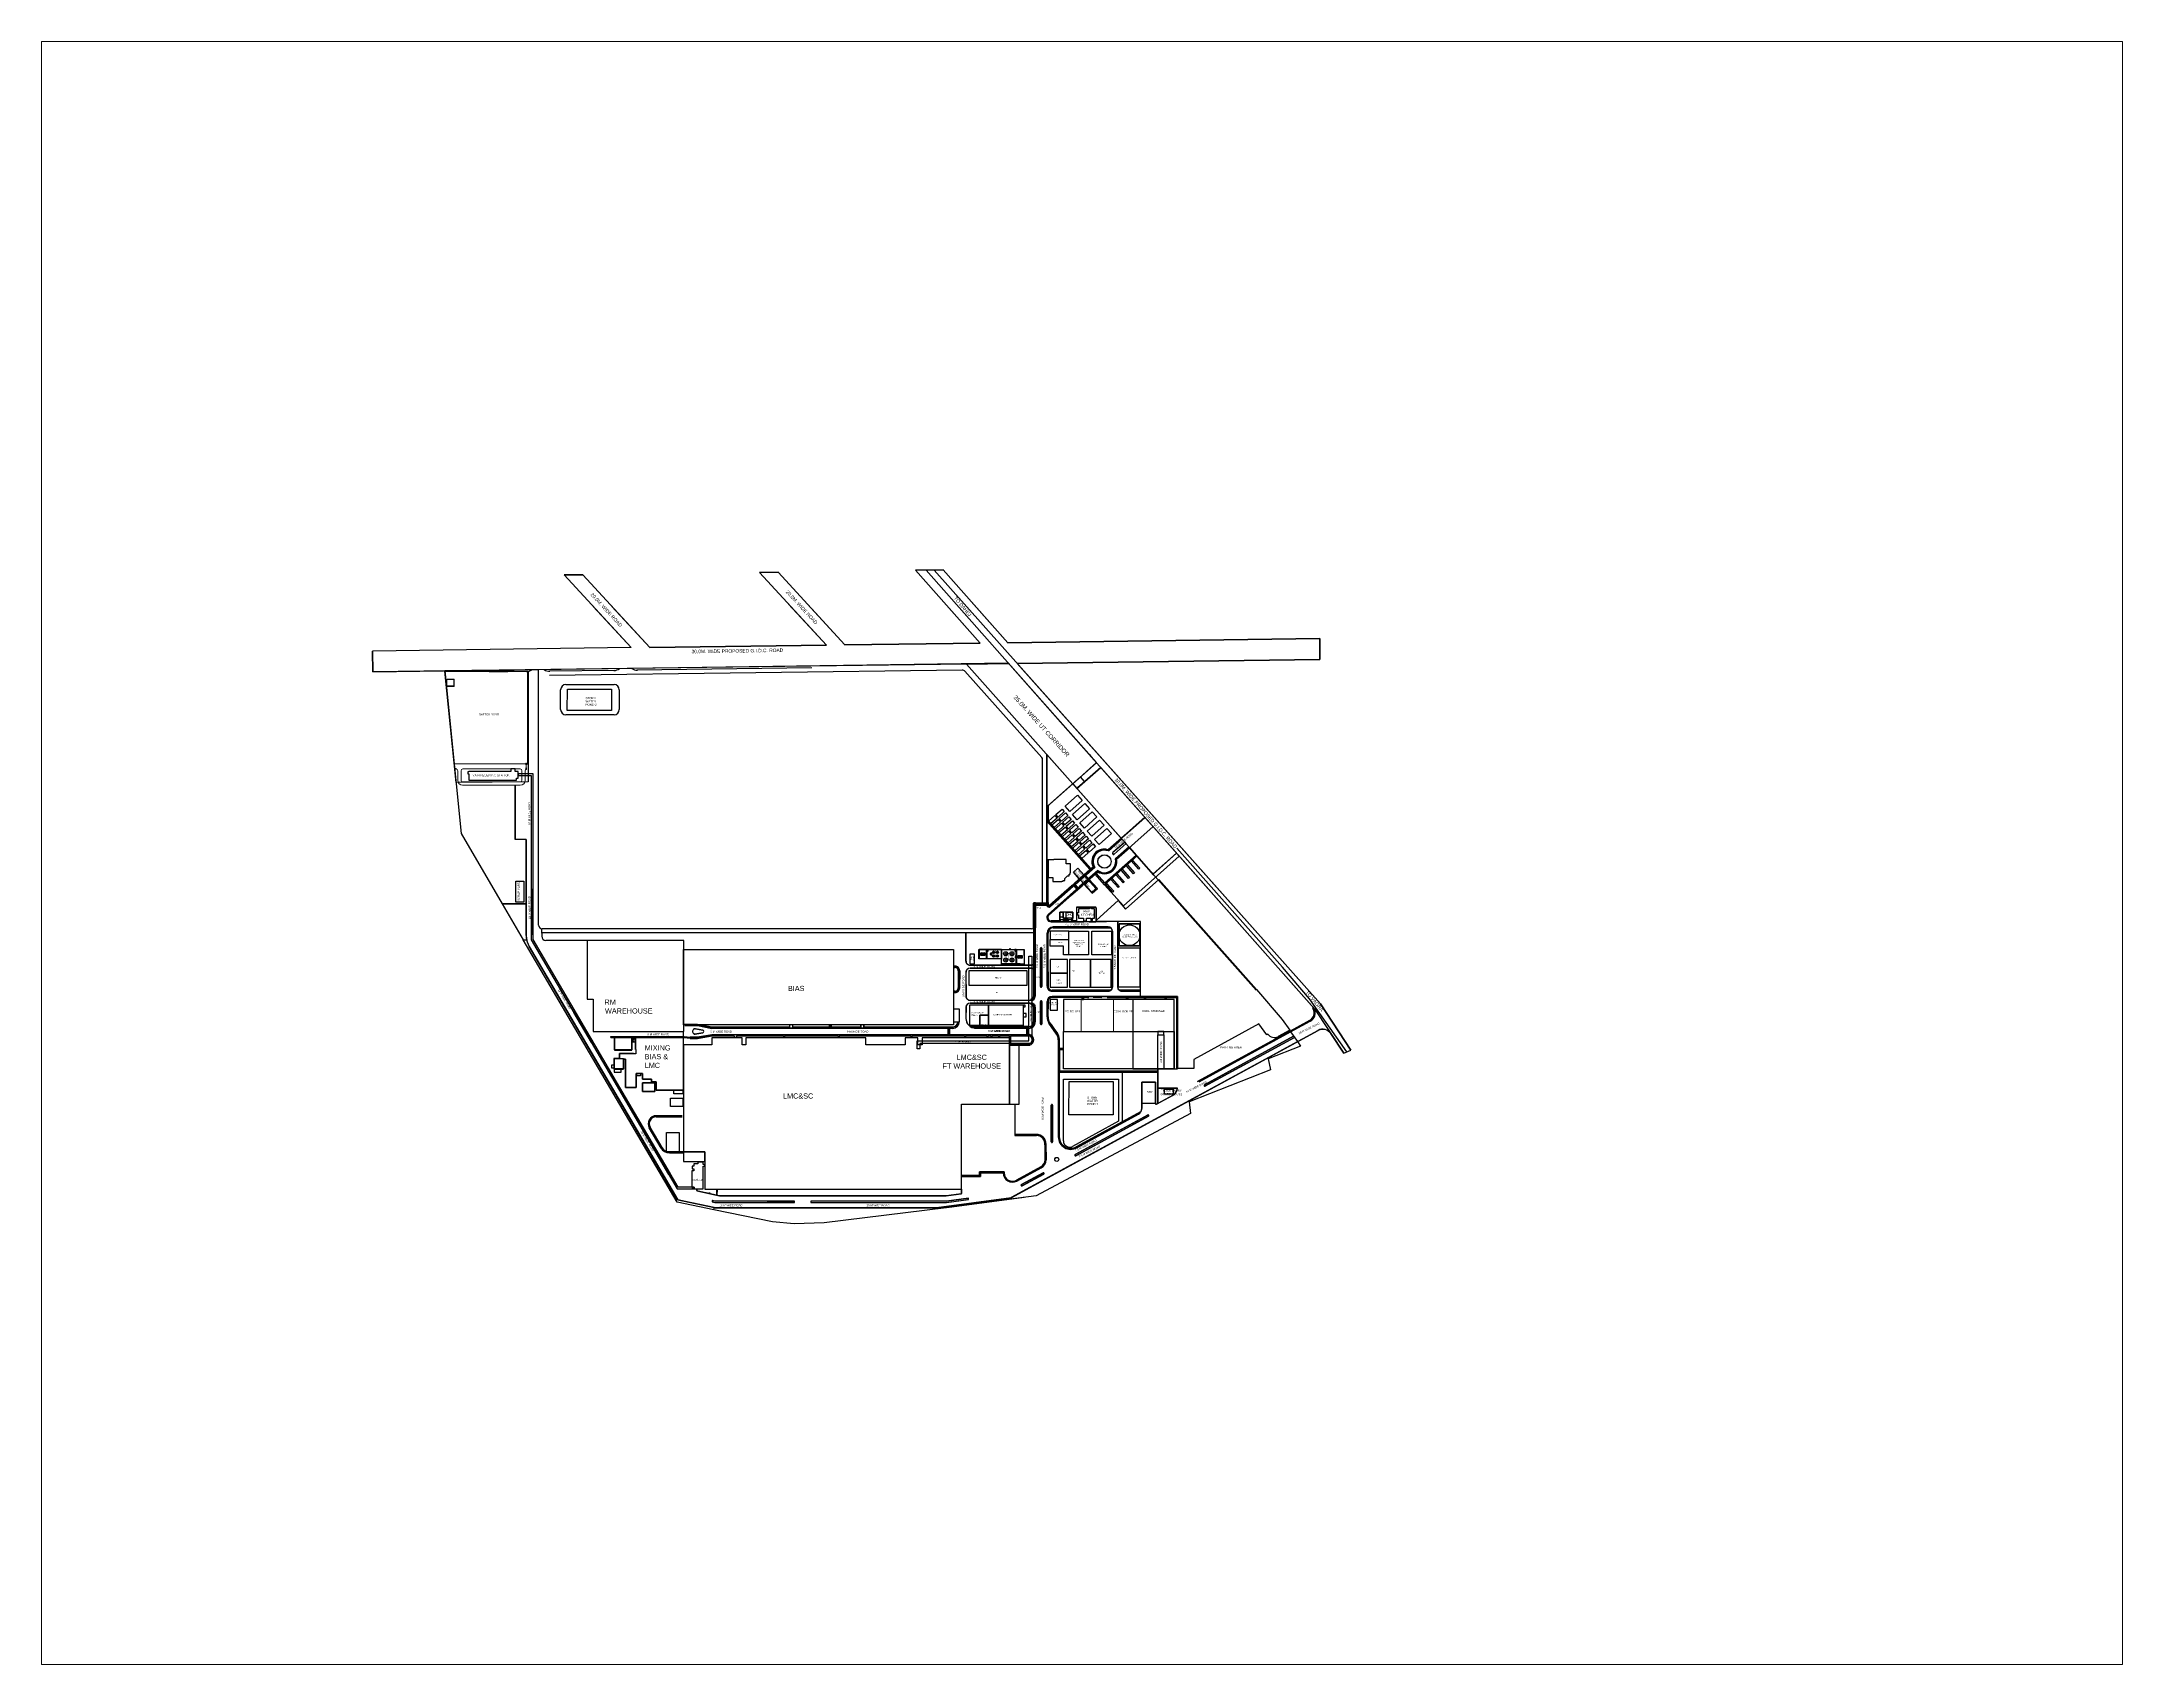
# Model space of a CAD drawing. Header units: millimetres. Extents: x 187381 to 885080, y 3378 to 168095.
# Drawn here: x 472082 to 476431, y 70104 to 73498 of the extents above; entities that cross this region are included whole.
import ezdxf
from ezdxf.enums import TextEntityAlignment as Align

# ---------------------------------------------------------------- set-up
doc = ezdxf.new("R2010")
doc.units = ezdxf.units.MM
doc.header["$LTSCALE"] = 15
doc.linetypes.add('CENTER2', pattern=[1.125, 0.75, -0.125, 0.125, -0.125])
doc.linetypes.add('HIDDEN', pattern=[0.375, 0.25, -0.125])
for name, color, linetype in [('A-HATCH', 8, 'Continuous'), ('A-Text', 33, 'Continuous'), ('HSD_piping', 7, 'Continuous'), ('paver', 37, 'Continuous'), ('S-ANNO-SYMB', 3, 'Continuous'), ('S-CON2', 1, 'Continuous'), ('S-CON4', 4, 'Continuous'), ('STSY', 2, 'Continuous')]:
    doc.layers.add(name, color=color, linetype=linetype)
for name, color, linetype, lineweight in [('A-RM-TEXT', 4, 'Continuous', 0), ('KEY PLAN_dwg', 252, 'Continuous', 18), ('S-ANNO-TEXT-T300', 3, 'Continuous', 30), ('S-COLS-CON4', 4, 'Continuous', 40), ('S-GRID-LINE', 1, 'CENTER2', 18), ('S-HID2', 8, 'HIDDEN', 20), ('S-PLAN-CON2', 1, 'Continuous', 20), ('S_DIM', 1, 'Continuous', 20), ('S_GRID CIRCLE', 1, 'Continuous', 20), ('S_GRID TEXT', 3, 'Continuous', 30), ('S_SOLID HATCH', 253, 'Continuous', 15)]:
    doc.layers.add(name, color=color, linetype=linetype, lineweight=lineweight)
doc.styles.add('ARIAL', font='arial.ttf')
doc.styles.add('Arial_1', font='arial.ttf', dxfattribs={"height": 4.342577})
doc.styles.add('Arial_10', font='arial.ttf', dxfattribs={"height": 7.237628})
doc.styles.add('Arial_11', font='arial.ttf', dxfattribs={"height": 9.047035})
doc.styles.add('Arial_12', font='arial.ttf', dxfattribs={"height": 10.856442})
doc.styles.add('Arial_2', font='arial.ttf', dxfattribs={"width": 0.8, "height": 1.302773})
doc.styles.add('Arial_3', font='arial.ttf', dxfattribs={"height": 0.021713})
doc.styles.add('Arial_4', font='arial.ttf', dxfattribs={"height": 2.605546})
doc.styles.add('Arial_5', font='arial.ttf', dxfattribs={"height": 2.895051})
doc.styles.add('Arial_6', font='arial.ttf', dxfattribs={"height": 4.168874})
doc.styles.add('Arial_7', font='arial.ttf', dxfattribs={"width": 0.9, "height": 1.15802})
doc.styles.add('Arial_8', font='arial.ttf', dxfattribs={"height": 1.085644})
doc.styles.add('Arial_9', font='arial.ttf', dxfattribs={"width": 0.65, "height": 1.15802})
doc.styles.add('Romans', font='romans.shx')
doc.styles.add('SC100-ST-300', font='sanss___.ttf', dxfattribs={"height": 275})
doc.styles.add('ST1', font='romans.shx', dxfattribs={"width": 0.8})
doc.dimstyles.new('MRF_100', dxfattribs={"dimscale": 100, "dimtxt": 3, "dimasz": 3, "dimexe": 1, "dimexo": 1, "dimgap": 1, "dimtad": 1, "dimdec": 0, "dimzin": 1, "dimdsep": 46, "dimtxsty": 'Romans', "dimcen": -3, "dimdle": 1, "dimclrd": 256, "dimclre": 256, "dimclrt": 3, "dimadec": 0, "dimazin": 0, "dimtfac": 1, "dimtdec": 0, "dimtofl": 0, "dimtmove": 0, "dimatfit": 3, "dimfxl": 1, "dimtvp": 2, "dimtolj": 1, "dimtzin": 0, "dimlwd": -1, "dimlwe": -1, "dimarcsym": 0})

# ---------------------------------------------------------------- blocks, each defined once
blk = doc.blocks.new('KEY PLAN_dwg_sfddsfesfe-517544-KEY PLAN')
at = {"layer": 'paver'}
blk.add_hatch(color=9, dxfattribs=at).paths.add_polyline_path([(3772.7, 2342.3), (3772.7, 2346.6), (3771.9, 2346.6), (3771.9, 2342.3)], flags=0)
at = {"layer": 'A-HATCH', "flags": 128}
blk.add_lwpolyline([(3771.9, 2346.6), (3771.9, 2342.3), (3772.7, 2342.3), (3772.7, 2346.6)], close=True, dxfattribs=at)
blk = doc.blocks.new('KEY PLAN_dwg_swqdswqe-517545-KEY PLAN')
at = {"layer": 'A-HATCH', "color": 252, "flags": 128}
blk.add_lwpolyline([(3758.1, 2280.5), (3761.6, 2280.5), (3761.6, 2280.6), (3758.1, 2280.6)], close=True, dxfattribs=at)
at = {"layer": 'A-HATCH', "color": 252}
for radius in [0.217, 0.21]:
    blk.add_circle((3758.4, 2280.6), radius, dxfattribs=at)
blk = doc.blocks.new('KEY PLAN_dwg_sfddsfesfe-V20-KEY PLAN')
at = {"layer": 'paver'}
blk.add_hatch(color=9, dxfattribs=at).paths.add_polyline_path([(3766.3, 2342.3), (3767.2, 2342.3), (3767.2, 2346.6), (3766.3, 2346.6)], flags=0)
at = {"layer": 'A-HATCH'}
for p, q in [((3766.3, 2346.6), (3766.3, 2342.3)), ((3766.4, 2342.3), (3767.2, 2342.3))]:
    blk.add_line(p, q, dxfattribs=at)
at = {"layer": 'A-HATCH', "flags": 128}
blk.add_lwpolyline([(3767.2, 2342.3), (3767.2, 2346.6), (3766.4, 2346.6)], dxfattribs=at)
blk = doc.blocks.new('KEY PLAN_dwg_swqdswqe-517546-KEY PLAN')
at = {"layer": 'A-HATCH', "color": 252, "flags": 128}
blk.add_lwpolyline([(3837.9, 2383.9), (3840.2, 2381.3), (3840.1, 2381.2), (3837.8, 2383.8)], close=True, dxfattribs=at)
at = {"layer": 'A-HATCH', "color": 252}
for radius in [0.217, 0.21]:
    blk.add_circle((3838, 2383.7), radius, dxfattribs=at)
blk = doc.blocks.new('KEY PLAN_dwg_sfddsfesfe-517547-KEY PLAN')
at = {"layer": 'paver'}
blk.add_hatch(color=9, dxfattribs=at).paths.add_polyline_path([(3747.2, 2083.8), (3747.2, 2084.6), (3742.9, 2084.6), (3742.9, 2083.8)], flags=0)
at = {"layer": 'A-HATCH', "flags": 128}
blk.add_lwpolyline([(3747.2, 2084.6), (3742.9, 2084.6), (3742.9, 2083.8), (3747.2, 2083.8)], close=True, dxfattribs=at)
blk = doc.blocks.new('KEY PLAN_dwg_sdwf-517548-KEY PLAN')
for p in [(0, 0), (0, -1.4), (0, -2.8), (0, -4.2), (0, -5.6), (0, -6.9), (0, -8.3), (0, -9.7), (0, -11.1)]:
    blk.add_blockref('KEY PLAN_dwg_sfddsfesfe-517547-KEY PLAN', p)
blk = doc.blocks.new('KEY PLAN_dwg_A$C614A59AB-517549-KEY PLAN')
at = {"layer": 'HSD_piping'}
for p, q in [((3719.8, 2235.3), (3719.8, 2235.3)), ((3720, 2235.3), (3720, 2235.3)), ((3720.1, 2235.3), (3720.1, 2235.3))]:
    blk.add_line(p, q, dxfattribs=at)
at = {"layer": 'HSD_piping', "flags": 128}
blk.add_lwpolyline([(3720, 2235.3), (3720.2, 2235.3), (3720.2, 2235.3), (3720, 2235.3), (3720.1, 2235.3), (3720.1, 2235.3), (3720, 2235.3), (3719.8, 2235.3), (3719.8, 2235.3), (3720, 2235.3), (3719.8, 2235.3), (3719.8, 2235.3)], close=True, dxfattribs=at)
blk.add_lwpolyline([(3720.1, 2235.3), (3720.1, 2235.3), (3720, 2235.3), (3719.8, 2235.3), (3719.8, 2235.3)], dxfattribs=at)
blk = doc.blocks.new('KEY PLAN_dwg-517542-KEY PLAN')
at = {"color": 55, "lineweight": 18}
for p, q in [((2702.2, 2759.8), (2700.7, 2750.7)), ((2700.7, 2759.8), (2702.2, 2750.7)), ((2701.4, 2749.9), (2701.4, 2672.4)), ((2702.1, 2671.7), (2700.6, 2662.5)), ((2700.6, 2671.7), (2702.1, 2662.5)), ((2547.5, 2638.2), (2696.7, 2638.2)), ((2554.5, 2623.7), (2554.5, 2603.6)), ((2561.3, 2603.6), (2561.3, 2623.7)), ((2565.1, 2627.5), (2684.8, 2627.5)), ((2688.7, 2603.5), (2688.7, 2623.6)), ((2695.5, 2623.6), (2695.5, 2603.5)), ((2696.7, 2638.9), (2698.1, 2626.7)), ((2698.2, 2638.9), (2696.7, 2626.7)), ((2564.7, 2600.2), (2685.2, 2600.2)), ((2564.7, 2593.4), (2685.2, 2593.4))]:
    blk.add_line(p, q, dxfattribs=at)
at = {"color": 55, "lineweight": 18, "flags": 128}
blk.add_lwpolyline([(2531.8, 2799.8), (2531.8, 2815), (2547, 2815), (2547, 2799.8)], close=True, dxfattribs=at)
at = {"color": 170, "lineweight": 18, "flags": 128}
for points in [[(3820.2, 2145.3), (3857.1, 2145.3), (3857.1, 2078), (3820.2, 2078)], [(3965.5, 2145.3), (3924.9, 2145.3), (3924.9, 2078), (3965.5, 2078)]]:
    blk.add_lwpolyline(points, close=True, dxfattribs=at)
at = {"color": 55, "lineweight": 18}
for centre, major_axis in [((2701.4, 2759.8), (0.464, 0.57)), ((2701.4, 2750.7), (0.464, 0.57)), ((2701.4, 2671.7), (0.464, 0.57)), ((2701.4, 2662.5), (0.467, 0.568)), ((2697.4, 2638.9), (0.465, 0.569)), ((2697.4, 2626.7), (0.464, 0.57))]:
    blk.add_ellipse(centre, major_axis=major_axis, ratio=0.999995, dxfattribs=at)
for centre, major_axis, start_param, end_param in [((2550.7, 2623.7), (2.4, 2.94), 5.395826, 6.830539), ((2565.1, 2623.7), (2.4, 2.94), 0.683409, 2.254205), ((2684.9, 2623.7), (2.4, 2.94), 5.395888, 6.966684), ((2699.3, 2623.6), (2.4, 2.94), 1.434209, 2.254196), ((2564.7, 2603.6), (6.48, 7.95), 2.254265, 3.825061), ((2564.7, 2603.6), (2.16, 2.65), 2.254702, 3.825499), ((2685.2, 2603.5), (2.16, 2.65), 3.825399, 5.396195), ((2685.2, 2603.5), (6.48, 7.95), 3.825028, 5.395824)]:
    blk.add_ellipse(centre, major_axis=major_axis, ratio=0.999995, start_param=start_param, end_param=end_param, dxfattribs=at)
at = {"layer": 'A-HATCH'}
for p, q in [((2916.7, 2881), (2837.7, 2966.8)), ((3325, 2886.3), (3245.9, 2972.1)), ((3284.8, 2972.7), (3363.8, 2886.8)), ((2697.9, 2830.9), (2621, 2829.9)), ((2723.5, 2300.3), (2723.5, 2834.5)), ((2882.2, 2833.3), (2745.9, 2831.5)), ((3608.9, 2834.2), (2746, 2822.9)), ((3294.2, 2838.7), (2928.9, 2833.9)), ((3775, 2651.2), (3614.4, 2831.7)), ((3785.6, 2657.7), (3785.7, 2606)), ((3875.4, 2656.5), (3876.8, 2654.9)), ((3776.8, 2346.6), (3776.8, 2646.4)), ((3914.1, 2458.2), (3991.4, 2527.1)), ((2697.7, 2479.6), (2674.6, 2479.6)), ((4018.9, 2494.2), (4017.8, 2495.5)), ((3866, 2405.6), (3865.2, 2406.4)), ((3848, 2375.9), (3788.5, 2323.2)), ((3838.3, 2384.2), (3791.1, 2342.4)), ((3840.6, 2381.6), (3793.5, 2339.8)), ((3834.8, 2361.7), (3859.3, 2383.4)), ((3835.1, 2361.7), (3859.3, 2383.1)), ((3851.2, 2378.8), (3848, 2375.9)), ((3758, 2294.5), (3758, 2346.5)), ((3761.7, 2347.2), (3758.2, 2347.2)), ((3758.2, 2294.9), (3758.2, 2346.3)), ((3762.1, 2343.6), (3761.6, 2343.6)), ((3761.7, 2347.2), (3761.7, 2295.3)), ((3762.1, 2346.5), (3763, 2346.5)), ((3763, 2343.6), (3762.1, 2343.6)), ((3763, 2346.5), (3763.5, 2346.5)), ((3763.5, 2343.6), (3763, 2343.6)), ((3763.5, 2346.5), (3764.4, 2346.5)), ((3764.4, 2343.6), (3763.5, 2343.6)), ((3764.4, 2346.5), (3764.9, 2346.5)), ((3764.9, 2343.6), (3764.4, 2343.6)), ((3764.9, 2346.5), (3765.8, 2346.5)), ((3765.8, 2343.6), (3764.9, 2343.6)), ((3765.8, 2346.5), (3766.3, 2346.5)), ((3766.3, 2343.6), (3765.8, 2343.6)), ((3766.4, 2346.5), (3767.2, 2346.5)), ((3767.2, 2343.6), (3766.4, 2343.6)), ((3767.2, 2346.5), (3767.7, 2346.5)), ((3767.7, 2343.6), (3767.2, 2343.6)), ((3767.7, 2346.5), (3768.6, 2346.5)), ((3768.6, 2343.6), (3767.7, 2343.6)), ((3768.6, 2346.5), (3769.1, 2346.5)), ((3769.1, 2343.6), (3768.6, 2343.6)), ((3769.1, 2346.5), (3770, 2346.5)), ((3770, 2343.6), (3769.1, 2343.6)), ((3770, 2346.5), (3770.5, 2346.5)), ((3770.5, 2343.6), (3770, 2343.6)), ((3770.5, 2346.5), (3771.3, 2346.5)), ((3771.3, 2343.6), (3770.5, 2343.6)), ((3771.3, 2346.5), (3771.9, 2346.5)), ((3771.9, 2343.6), (3771.3, 2343.6)), ((3771.9, 2346.5), (3772.7, 2346.5)), ((3772.7, 2343.6), (3771.9, 2343.6)), ((3772.7, 2346.5), (3773.2, 2346.5)), ((3773.2, 2343.6), (3772.7, 2343.6)), ((3773.2, 2346.5), (3773.2, 2343.6)), ((3773.2, 2343.6), (3773.2, 2346.5)), ((3773.3, 2346.5), (3774.1, 2346.5)), ((3774.1, 2343.6), (3773.3, 2343.6)), ((3774.1, 2346.5), (3774.6, 2346.5)), ((3774.6, 2343.6), (3774.1, 2343.6)), ((3774.6, 2346.5), (3775.5, 2346.5)), ((3775.5, 2343.6), (3774.6, 2343.6)), ((3775.5, 2346.5), (3776, 2346.5)), ((3776, 2343.6), (3775.5, 2343.6)), ((3776, 2346.5), (3776.9, 2346.5)), ((3776.9, 2343.6), (3776, 2343.6)), ((3776.9, 2346.5), (3777.4, 2346.5)), ((3777.4, 2346.5), (3776.9, 2346.5)), ((3777.4, 2343.6), (3776.9, 2343.6)), ((3777.4, 2346.5), (3778.3, 2346.5)), ((3778.3, 2346.5), (3777.4, 2346.5)), ((3778.3, 2343.6), (3777.4, 2343.6)), ((3778.3, 2346.5), (3778.8, 2346.5)), ((3778.8, 2346.5), (3778.3, 2346.5)), ((3778.8, 2343.6), (3778.3, 2343.6)), ((3778.8, 2346.5), (3779.7, 2346.5)), ((3779.7, 2346.5), (3778.8, 2346.5)), ((3779.7, 2343.6), (3778.8, 2343.6)), ((3779.7, 2346.5), (3780.2, 2346.5)), ((3780.2, 2346.5), (3779.7, 2346.5)), ((3780.2, 2343.6), (3779.7, 2343.6)), ((3780.2, 2346.5), (3781.1, 2346.5)), ((3781.1, 2346.5), (3780.2, 2346.5)), ((3781.1, 2343.6), (3780.2, 2343.6)), ((3781.1, 2346.5), (3781.6, 2346.5)), ((3781.6, 2346.5), (3781.1, 2346.5)), ((3781.6, 2343.6), (3781.1, 2343.6)), ((3781.6, 2346.5), (3782.5, 2346.5)), ((3782.5, 2346.5), (3781.6, 2346.5)), ((3782.5, 2343.6), (3781.6, 2343.6)), ((3782.5, 2346.5), (3783, 2346.5)), ((3783, 2346.5), (3782.5, 2346.5)), ((3783, 2343.6), (3782.5, 2343.6)), ((3783, 2346.5), (3783.8, 2346.5)), ((3783.8, 2346.5), (3783, 2346.5)), ((3783.8, 2343.6), (3783, 2343.6)), ((3783.8, 2346.5), (3784.4, 2346.5)), ((3784.4, 2346.5), (3783.8, 2346.5)), ((3784.4, 2343.6), (3783.8, 2343.6)), ((3785.2, 2346.5), (3784.4, 2346.5)), ((3785.5, 2346.5), (3785.2, 2346.5)), ((2730, 2284.2), (2730, 2293)), ((3753.7, 2293), (2730.8, 2293)), ((2824.8, 2268.6), (2738.6, 2268.6)), ((3616.5, 2225.4), (3616.5, 2284.5)), ((3616.8, 2226.3), (3616.8, 2284.3)), ((3247.8, 2092.8), (3247.8, 2087.5)), ((3248, 2092.8), (3248, 2087.5)), ((3254.1, 2092.8), (3254.1, 2087.5)), ((3254.3, 2092.8), (3254.3, 2087.5)), ((3330.9, 2092.8), (3330.9, 2087.5)), ((3331.1, 2092.8), (3331.1, 2087.5)), ((3334.5, 2092.8), (3334.5, 2087.5)), ((3334.8, 2092.8), (3334.8, 2087.5)), ((3396.4, 2092.8), (3396.4, 2087.7)), ((3396.6, 2092.8), (3396.6, 2087.5)), ((3402.7, 2092.8), (3402.7, 2087.5)), ((3402.9, 2092.8), (3402.9, 2087.7)), ((2874.5, 2065.4), (2874.5, 2067.6)), ((2920.8, 2058.4), (2920.8, 2060.6)), ((3750.1, 2071.6), (3085.8, 2071.6)), ((3132, 2068.9), (3132, 2064.1)), ((3132.2, 2069.1), (3132.2, 2064.1)), ((3136.7, 2069.1), (3136.7, 2064.1)), ((3136.9, 2068.9), (3136.9, 2064.1)), ((3235.2, 2068.9), (3235.2, 2064.1)), ((3235.4, 2069.1), (3235.4, 2064.1)), ((3237.1, 2069.1), (3237.1, 2066.3)), ((3237.4, 2068.9), (3237.4, 2066.3)), ((3349.4, 2068.9), (3349.4, 2064.1)), ((3349.7, 2069.1), (3349.7, 2064.1)), ((3351.4, 2069.1), (3351.4, 2066.3)), ((3351.6, 2068.9), (3351.6, 2066.3)), ((3501.1, 2068.9), (3501.1, 2064.1)), ((3501.3, 2069.1), (3501.3, 2064.1)), ((3503, 2069.1), (3503, 2067)), ((3503.2, 2068.9), (3503.2, 2067)), ((3613.4, 2068.9), (3613.4, 2064.1)), ((3613.6, 2069.1), (3613.6, 2064.1)), ((3615.3, 2069.1), (3615.3, 2066.3)), ((3615.5, 2068.9), (3615.5, 2066.3)), ((3660.3, 2068.9), (3660.3, 2066.3)), ((3660.5, 2069.1), (3660.5, 2066.3)), ((3662.2, 2069.1), (3662.2, 2064)), ((3662.4, 2068.9), (3662.4, 2064)), ((3668.6, 2068.9), (3668.6, 2064.1)), ((3668.8, 2069.1), (3668.8, 2064.1)), ((3670.5, 2069.1), (3670.5, 2066.3)), ((3670.7, 2068.9), (3670.7, 2066.3)), ((3684.6, 2068.9), (3684.6, 2066.3)), ((3684.8, 2069.1), (3684.8, 2066.3)), ((3686.5, 2069.1), (3686.5, 2064)), ((3686.8, 2068.9), (3686.8, 2064)), ((4238, 2048.3), (4237.9, 2048.5)), ((3026.5, 1986.9), (3026.5, 2038.7)), ((3026.5, 1956), (3026.5, 1980.4)), ((3048.3, 1752.6), (3048.3, 1749)), ((3258, 1720.9), (3201.3, 1720.9)), ((3355.3, 1734.5), (3291.2, 1734.5)), ((3575.9, 1720.7), (3621.7, 1726.8)), ((3576.7, 1709.9), (3738.5, 1731.5))]:
    blk.add_line(p, q, dxfattribs=at)
at = {"layer": 'A-HATCH', "color": 252}
for p, q in [((2769.4, 2751.5), (2769.4, 2792.9)), ((2780.3, 2803.7), (2881.1, 2803.7)), ((2891.9, 2792.9), (2891.9, 2751.5)), ((2881.1, 2740.6), (2780.3, 2740.6)), ((3616.8, 2225.1), (3616.8, 2226.3)), ((3656.3, 2243), (3647.6, 2237.2)), ((3659.6, 2230.7), (3659.6, 2249.5)), ((3660.1, 2249.5), (3660.1, 2230.7)), ((3670, 2240.5), (3670, 2241.9)), ((3670, 2238.3), (3670, 2239.7)), ((3671.6, 2244.1), (3677.1, 2244.1)), ((3671.6, 2236.1), (3677.1, 2236.1)), ((3674.4, 2246.8), (3674.4, 2241.3)), ((3674.4, 2238.9), (3674.4, 2233.4)), ((3679.6, 2244.1), (3685.1, 2244.1)), ((3679.6, 2236.1), (3685.1, 2236.1)), ((3682.3, 2246.8), (3682.3, 2241.3)), ((3682.3, 2238.9), (3682.3, 2233.4)), ((3690.1, 2249.9), (3690.1, 2230.2)), ((3729.8, 2219.5), (3690.6, 2219.5)), ((3695.1, 2240.8), (3704.3, 2240.8)), ((3695.1, 2227.8), (3704.3, 2227.8)), ((3699.7, 2245.4), (3699.7, 2236.3)), ((3699.7, 2232.3), (3699.7, 2223.2)), ((3708.2, 2240.8), (3717.3, 2240.8)), ((3708.2, 2227.8), (3717.3, 2227.8)), ((3712.7, 2245.4), (3712.7, 2236.3)), ((3712.7, 2232.3), (3712.7, 2223.2)), ((3721.9, 2219.1), (3721.9, 2249.5)), ((3722.4, 2249.5), (3722.4, 2219.1)), ((3725.8, 2231.4), (3734.4, 2237.2)), ((3594.1, 2214.5), (3592.9, 2214.5)), ((3594.1, 2160.1), (3592.9, 2160.1)), ((3789.8, 2136.9), (3789.8, 2140.3)), ((3747.8, 2072.3), (3747.8, 2068.9))]:
    blk.add_line(p, q, dxfattribs=at)
at = {"layer": 'A-HATCH', "color": 6}
blk.add_line((3840.6, 2381.6), (3838.3, 2384.2), dxfattribs=at)
at = {"layer": 'A-HATCH', "flags": 128}
for points in [[(4379.1, 2073.8), (4406.4, 2032.9), (4379.3, 2074), (4406.4, 2032.9), (4420.8, 2039.5), (4357.5, 2136.2), (3723.8, 2848.1), (4356.6, 2856.4), (4356, 2899.8), (3704, 2891.3), (3568.7, 3043.4), (3511.2, 3042.7), (3646.6, 2890.5), (3363.8, 2886.8), (3223.8, 3038.9), (3185, 3038.4), (3325, 2886.3), (2955.6, 2881.5), (2815.6, 3033.5), (2776.7, 3033), (2916.7, 2881), (2376.6, 2873.9), (2377.1, 2830.5), (3705.2, 2848.9), (3889.8, 2640.9), (3840, 2596.4), (3848.7, 2586.6), (3898.3, 2630.6), (4344.6, 2126.2), (4342.8, 2128.2), (4341, 2127), (4342.7, 2125), (4341.3, 2127), (4342.7, 2127.9), (4344.4, 2126.1)], [(2916.7, 2881), (2776.7, 3033), (2815.6, 3033.5), (2955.6, 2881.5)], [(3325, 2886.3), (3185, 3038.4), (3223.8, 3038.9), (3363.8, 2886.8)], [(3570.2, 2976.4), (3646.6, 2890.5), (3363.8, 2886.8), (3646.6, 2890.5), (3511.2, 3042.7), (3568.7, 3043.4), (3704, 2891.3), (4356, 2899.8), (4356.6, 2856.4), (3723.8, 2848.1)], [(3533.4, 3043), (3814.4, 2725.4), (4345.4, 2125.3), (4406.4, 2032.9)], [(3550.2, 3043.2), (4357.6, 2136), (4420.8, 2039.5)], [(2876.5, 2967.3), (2955.6, 2881.5), (3325, 2886.3), (2955.6, 2881.5)], [(4356, 2899.8), (3704, 2891.3), (3627.6, 2977.2)], [(3617.7, 2846.7), (3706, 2847.9), (2377.1, 2830.5), (2376.6, 2873.9)], [(2697.7, 2834.7), (2527.6, 2832.4), (2547.9, 2630.7)], [(2527.7, 2831.9), (2561.9, 2492.2), (2647.2, 2345.5), (2691.5, 2269.7), (2698.6, 2269.9)], [(2701.4, 2831.9), (2701.4, 2600.3), (2551.4, 2599.3), (2527.7, 2831.9), (2701.2, 2831.9), (2701.2, 2636.4), (2701.2, 2831.9), (2701.2, 2649.2)], [(4223.2, 2164.9), (3617.7, 2846.7), (2532.1, 2832.5)], [(3785.7, 2548.4), (3785.7, 2606), (3785.6, 2657.7), (3839.9, 2596.5), (3785.7, 2548.4), (3785.9, 2518.5), (3875.8, 2417), (3785.7, 2518.4), (3785.9, 2548.6)], [(2680.9, 2617.1), (2680.9, 2613.5), (2708.2, 2613.5), (2708.2, 2269.6), (3013.1, 1749), (3048.3, 1749), (3048.3, 1752.6), (3015.1, 1752.6), (2711.8, 2270.6), (2711.8, 2617.1), (2680.9, 2617.1), (2680.9, 2613.5)], [(3785.7, 2342.8), (3785.7, 2425.3), (3785.7, 2485.4), (3785.7, 2636), (3785.7, 2485.4), (3785.7, 2342.8), (3785.7, 2485.4), (3785.7, 2636)], [(3850.8, 2589.4), (3864.3, 2601.3), (3855.9, 2610.7), (3787.5, 2550), (3787.6, 2519.4), (3877.4, 2418.2), (3882.2, 2422.5)], [(3889.5, 2640.5), (3840, 2596.4), (3889.6, 2640.4)], [(3898.4, 2630.5), (3848.7, 2586.6), (3898.3, 2630.6)], [(2674.8, 2479.6), (2674.6, 2593.3), (2674.6, 2479.6)], [(3913.2, 2458.2), (3940.9, 2482.8), (3850.7, 2584.3)], [(3788.5, 2550.9), (3788.3, 2519.1), (3877.7, 2418.8), (3788.5, 2519.2), (3788.3, 2550.7)], [(3990.9, 2525.9), (3914.1, 2458.2), (3990.8, 2526.1)], [(2697.8, 2275.5), (2697.7, 2345.5), (2647.2, 2345.5), (2697.7, 2345.5), (2697.7, 2479.6), (2697.7, 2278.9), (2697.5, 2345.5)], [(3943, 2481.2), (3914.5, 2455.7), (3943.1, 2481)], [(4008, 2506.6), (3931.1, 2438.8), (4007.9, 2506.7)], [(3785.7, 2437.3), (3787.7, 2437.5), (3785.7, 2437.5)], [(3787.5, 2404.2), (3787.7, 2342.8), (3787.7, 2437.5), (3787.5, 2342.8)], [(3874.1, 2396.4), (3891.7, 2377.2), (3880.6, 2367.3), (3863.2, 2386.7), (3880.5, 2367.3), (3891.7, 2377.2), (3874, 2396.3), (3892.2, 2412.2), (3888.5, 2409), (3906.7, 2388.5), (3972.5, 2446.9)], [(3972.5, 2447.2), (3974.2, 2445.3), (3906.3, 2384.9), (3886.4, 2407.2)], [(3972.5, 2446.9), (3973.9, 2445.3), (3906.3, 2385.2), (3886.6, 2407.4)], [(3931.3, 2438.7), (3959, 2463.2), (3931.3, 2438.7), (3958.6, 2462.8), (3972.5, 2447.2), (3906.7, 2388.8), (3888.6, 2409.1), (3906.7, 2388.8), (3972.5, 2447.2)], [(3926.6, 2449), (3951.8, 2471.3), (3926.7, 2449.1), (3951.6, 2471.5), (3948.9, 2474.6), (3948.5, 2474.2), (3923.8, 2452.4)], [(3949.1, 2474.4), (3923.9, 2452.4), (3948.9, 2474.6)], [(3957.7, 2464.7), (3928.9, 2439.5), (3957.6, 2464.8)], [(4009.5, 2405.3), (3958.6, 2462.9), (4009.5, 2405.6)], [(3964.7, 2436.8), (3980, 2419.6), (3977.9, 2417.6), (3962.6, 2434.9)], [(4413, 2035.9), (4334.7, 2146.8), (4278.5, 2213), (4057.2, 2461.6)], [(3788.6, 2322.9), (3854.2, 2381.2), (3892, 2415), (3854.1, 2381.3), (3851.2, 2378.8)], [(3792.6, 2339.7), (3839.9, 2381.6), (3885.7, 2422), (3839.9, 2381.3), (3792.8, 2339.5)], [(3853.6, 2397.6), (3841.2, 2411.5), (3850.7, 2420), (3863.7, 2405.3), (3883.3, 2422.4)], [(3888.4, 2377.5), (3884.5, 2374.1), (3885.3, 2373.3), (3883.3, 2371.5), (3882.6, 2372.4), (3878.9, 2369.1), (3841.2, 2411.5), (3850.7, 2419.9), (3888.4, 2377.5)], [(3843.8, 2388.4), (3882.7, 2423.2), (3843.8, 2388.7)], [(3875, 2395.1), (3864.8, 2406.3), (3854.2, 2396.8), (3864.3, 2385.5), (3874.9, 2394.9)], [(3863.4, 2386.9), (3880.6, 2367.6), (3891.4, 2377.2), (3873.8, 2396.4)], [(3921.4, 2398.3), (3936.8, 2381.1), (3934.6, 2379.2), (3919.3, 2396.4)], [(3932.3, 2408), (3947.6, 2390.7), (3945.4, 2388.8), (3930.1, 2406)], [(3943.1, 2417.6), (3958.4, 2400.3), (3956.2, 2398.4), (3940.9, 2415.7)], [(3953.9, 2427.2), (3969.2, 2410), (3967, 2408), (3951.7, 2425.3)], [(2708.7, 2283.1), (2708.7, 2374), (2708.5, 2283.1), (2708.5, 2374)], [(2711.2, 2282.9), (2711.2, 2374), (2711.4, 2283.1), (2711.4, 2374)], [(3846.9, 2390.2), (3791.5, 2341), (3846.6, 2390.2)], [(3906.3, 2385.2), (3946, 2340.8), (3906.3, 2384.9)], [(3910.6, 2388.7), (3925.9, 2371.5), (3923.8, 2369.6), (3908.5, 2386.8)], [(3758.2, 2346.3), (3760.9, 2346.5), (3758, 2346.5)], [(3758.2, 2347.2), (3758.2, 2295.3), (3758.2, 2149.7), (3761.6, 2149.7), (3761.6, 2298.7)], [(3760.7, 2346.3), (3760.9, 2300.3), (3760.9, 2346.5)], [(3761.6, 2343.6), (3761.6, 2346.5), (3762.1, 2346.5)], [(3784.4, 2346.5), (3784.8, 2346.5), (3784.8, 2343.6), (3784.4, 2343.6)], [(3789.5, 2343.2), (3789.5, 2347.2), (3786, 2347.2), (3786, 2343.2)], [(3794.5, 2309.4), (3813.1, 2309.7), (3794.5, 2309.7), (3813.1, 2309.7), (3813.1, 2317.2), (3813.1, 2317.7), (3813.7, 2317.7), (3813.7, 2317.2), (3813.1, 2317.2), (3813.3, 2309.4)], [(3830.4, 2307.7), (3820.4, 2307.7), (3862.9, 2307.5), (3794.5, 2307.5), (3813.1, 2307.7), (3820.4, 2307.7)], [(3825.9, 2315.5), (3820, 2315.5), (3820, 2317.2), (3819.5, 2317.2), (3819.5, 2317.7), (3820, 2317.7), (3820, 2317.2), (3820, 2328), (3820, 2317.2), (3813.1, 2317.2), (3813.1, 2328), (3820, 2328), (3820, 2327.4), (3819.5, 2327.4), (3819.5, 2328), (3820, 2328)], [(3830.2, 2312.8), (3821.3, 2313.1), (3830.4, 2313.1), (3830.2, 2309.7), (3820.4, 2309.7), (3820.2, 2312), (3820.2, 2309.4), (3830.4, 2309.4), (3830.2, 2312.8)], [(3848, 2337.5), (3848, 2309.7), (3838.1, 2309.7), (3837.9, 2315.5), (3837.9, 2309.4), (3848.2, 2309.4), (3848.2, 2337.5)], [(3849, 2338.4), (3887.1, 2338.6), (3849, 2338.6)], [(3910.4, 2307.5), (3891.6, 2307.5), (3854, 2307.5), (3854, 2307.7)], [(3874.3, 2307.7), (3888.3, 2307.7), (3868.4, 2307.7), (3862.9, 2307.7), (3862.9, 2307.5)], [(3888.6, 2336.9), (3888.8, 2307.7), (3888.8, 2336.9)], [(3089.9, 1705.3), (3012.8, 1721.2), (2691.5, 2269.7)], [(3758.2, 2284.3), (2730.1, 2284.3), (2730, 2277.3)], [(3027.1, 2078.4), (3027.1, 2268.6), (2824.8, 2268.6), (2824.8, 2146.2), (2837.2, 2146.2), (2837.2, 2078.4), (2909, 2078.4), (2912.5, 2078.4), (3027.1, 2078.4), (3027.1, 2268.6), (2824.8, 2268.6), (2824.8, 2146.2), (2837.3, 2146.2), (2837.3, 2078.5), (2909, 2078.5), (2912.5, 2078.5), (3027, 2078.5)], [(3922.6, 2171.2), (3922.8, 2288.3), (3922.8, 2171.2)], [(2703.6, 2256.2), (3014.1, 1726.5), (2703.8, 2256.3)], [(3711.3, 1730.6), (4352.6, 2080.6), (3711.2, 1730.8), (4011.7, 1894.6), (4087.9, 1936.2), (4220.3, 2008.4), (4235.9, 2016.9), (4309.5, 2057), (4315.9, 2047.9), (4248.3, 2021.2), (4253.5, 1998), (4082.9, 1931), (4086.2, 1906.8), (3763.4, 1734.8), (3704.1, 1726.9), (3575, 1709.6), (3320.2, 1678.4), (3257.8, 1676.1), (3212.3, 1680), (3089.9, 1705.3), (3090.5, 1709.6), (3554.8, 1709.6), (3711.3, 1730.6), (3554.8, 1709.6), (3090.5, 1709.6), (3554.8, 1709.6), (3090.4, 1709.6), (3014.1, 1726.5), (3090.5, 1709.9), (3013.9, 1726.3), (2703.6, 2256.2)], [(3982, 2164.4), (3936.9, 2164.7), (3982, 2164.7)], [(3982, 2162.7), (3942.3, 2162.5), (3982, 2162.5)], [(2797.4, 2118.4), (2834.2, 2055.2), (2797.2, 2118.3)], [(2799.5, 2119.7), (2836.7, 2056.6), (2799.7, 2119.8)], [(3248, 2087.5), (3086, 2087.5), (3055.7, 2093.1), (3027.1, 2093.4), (3055.8, 2093.4), (3086.1, 2087.7), (3247.8, 2087.7)], [(3085.8, 2085), (3055.5, 2090.7), (3029.3, 2090.5), (3055.5, 2090.5), (3085.8, 2084.8)], [(3331.1, 2087.5), (3254.3, 2087.7), (3331.1, 2087.7)], [(3396.6, 2087.5), (3334.5, 2087.7), (3396.4, 2087.7)], [(4100.6, 1973.4), (4294.3, 2079), (4335, 2101.5), (4294.2, 2079.2)], [(4335.9, 2099.8), (4295.2, 2077.3), (4336, 2099.6), (4295.2, 2077.3), (4309.5, 2057), (4352.6, 2080.6)], [(3039.9, 2065.9), (3027.7, 2067.3), (2874.5, 2067.3), (3027.7, 2067.3), (3040, 2066.2), (3055.6, 2066.2), (3040, 2066.2)], [(3040, 2064), (3027.7, 2065.6), (2874.5, 2065.6), (3027.7, 2065.6), (3040, 2064.2)], [(2920.3, 2058.4), (2920.3, 2056.4), (2925.6, 2056.4), (2925.6, 2062.6), (2920.3, 2062.6), (2920.3, 2060.6)], [(3026.5, 1955.4), (3026.5, 2065.4), (2925.9, 2065.4), (2925.9, 2040.6), (2925.9, 2065.4), (3026.5, 2065.4)], [(3026.5, 2045.2), (3026.5, 2064.8), (3026.5, 2079)], [(3132.2, 2069.1), (3086, 2069.1), (3055.8, 2063.5), (3040, 2063.3), (3055.8, 2063.3), (3086.1, 2068.9), (3132, 2068.9)], [(3050.3, 2072.8), (3066.6, 2075.6), (3050.3, 2072.5)], [(3066.5, 2081), (3051.5, 2084.1), (3066.6, 2081.3)], [(3085.8, 2071.6), (3055.6, 2066.2), (3085.8, 2071.8), (3749.4, 2071.8)], [(3235.4, 2069.1), (3136.9, 2068.9), (3235.4, 2068.9)], [(3349.7, 2069.1), (3237.1, 2068.9), (3349.4, 2068.9)], [(3501.3, 2069.1), (3351.6, 2069.1), (3501.1, 2069.1)], [(3613.6, 2069.1), (3503.2, 2068.9), (3613.4, 2068.9)], [(3660.5, 2069.1), (3615.5, 2068.9), (3660.3, 2068.9)], [(3668.8, 2069.1), (3662.4, 2068.9), (3668.6, 2068.9)], [(3684.8, 2069.1), (3670.7, 2068.9), (3684.6, 2068.9)], [(3707.1, 2068.9), (3707.1, 2064.1), (3707.3, 2069.1), (3686.8, 2068.9), (3707.1, 2068.9), (3707.3, 2064.1)], [(3707.3, 2064.1), (3707.3, 2049.8), (3750.1, 2049.8)], [(3749.1, 2069.1), (3709.7, 2068.9), (3749.1, 2068.9)], [(3722.5, 2049.8), (3749.7, 2049.6), (3722.5, 2049.6)], [(3810.8, 2060.6), (3811.1, 2016), (3811.1, 2060.6)], [(4104, 1973.3), (4295.2, 2077.3), (4104.7, 1973.4)], [(4115, 1966.4), (4301.5, 2068.4), (4114.9, 1966.6)], [(4116.1, 1964.2), (4303.2, 2066), (4116.2, 1964)], [(2881.7, 2001.6), (2876.7, 2001.6), (2876.7, 2008.8), (2881.7, 2008.8)], [(2893.1, 2022), (2880.8, 2022), (2880.8, 2008.8)], [(2880.8, 2001.6), (2880.8, 1999.7), (2900.9, 1999.7)], [(2892.6, 2032.1), (2892.6, 2030.7), (2892.6, 2021.6), (2881.1, 2021.6), (2881.1, 2000), (2881.1, 2021.7), (2892.5, 2021.7), (2892.5, 2030.6), (2892.5, 2032.1), (2921.6, 2032.1), (2892.6, 2032.1)], [(2905.3, 2020.3), (2905.3, 1961), (2927.3, 1961), (2905.3, 1961), (2905.3, 2020.3), (2900.8, 2020.2), (2900.7, 2000), (2881.1, 2000), (2900.8, 2000), (2900.7, 2020.3), (2905.3, 2020.2)], [(2918.3, 2039.7), (2882.1, 2039.7), (2918.3, 2039.7)], [(2925.8, 2040.6), (2926.4, 2040.6), (2926.4, 2031.5), (2921.6, 2031.5), (2921.6, 2032.1)], [(2944.8, 1866.2), (2871.6, 1991.7), (2995.9, 1779.4), (2998.4, 1780.6), (2995.9, 1779.1), (2871.4, 1991.5)], [(2873.8, 1992.9), (2998.1, 1780.7), (2995.9, 1779.1)], [(2948.2, 1866.2), (2873.9, 1993), (2998.4, 1780.6)], [(2959.6, 1978.6), (2940.5, 1978.6), (2940.5, 1990.1), (2927.2, 1990.1), (2927.2, 1961), (2927.2, 1990.1), (2940.5, 1990.1), (2940.5, 1978.5), (2959.6, 1978.5)], [(2936.1, 1990.7), (2936.1, 1985.8), (2928.9, 1985.8), (2928.9, 1990.7)], [(2969, 1972.8), (2959.6, 1972.8), (2959.6, 1978.6), (2959.6, 1972.8), (2969, 1972.8)], [(2969, 1972.8), (2969, 1955.4), (2969, 1972.8)], [(2969, 1955.4), (3026.5, 1955.4), (2969, 1955.4)], [(3024.9, 1956), (3024.9, 1948.1), (3006.1, 1948.1), (3006.1, 1956), (3006.1, 1953.9)], [(3707.3, 1926.3), (3718.6, 1926.3), (3718.9, 1860.9), (3763.8, 1860.9), (3718.6, 1860.9), (3763.8, 1861.1), (3718.6, 1861.1)], [(3795.1, 1924.1), (3794.9, 1847.7), (3794.9, 1924.1)], [(3797.6, 1924.1), (3797.8, 1847.7), (3797.8, 1924.1)], [(2954.7, 1876.9), (2979.4, 1834.5), (2954.5, 1876.8)], [(2956, 1878.1), (2981.3, 1835.5), (2956.4, 1877.9)], [(2968.9, 1899.7), (3023.7, 1899.9), (2968.5, 1899.9)], [(2969.1, 1901.9), (3023.7, 1901.9), (2969.1, 1902.1)], [(2996.9, 1826.4), (3026.1, 1826.6), (2996.9, 1826.6)], [(3763.8, 1862.8), (3718.6, 1863.1), (3763.8, 1863.1), (3718.6, 1862.8)], [(3781.9, 1842.8), (3781.9, 1810.1), (3781.9, 1840.9), (3782.1, 1810), (3782.1, 1840.9)], [(3783.8, 1810), (3783.8, 1842.8), (3784.1, 1810), (3784.1, 1842.8)], [(2996.9, 1824.4), (3026.1, 1824.6), (2996.9, 1824.6)], [(3696.4, 1782.5), (3696.4, 1784.8), (3645.1, 1784.8), (3645.1, 1776.9), (3607.2, 1776.9), (3645.1, 1776.9), (3645.1, 1784.8), (3696.4, 1784.8), (3696.4, 1782.5), (3696.2, 1784.6), (3645.3, 1784.6), (3645.3, 1776.7), (3607, 1776.7)], [(3694.5, 1782.5), (3694.5, 1782.8), (3647, 1782.8), (3647, 1782.6), (3647, 1774.9), (3607, 1774.9), (3607, 1776.7), (3645.3, 1776.7), (3645.3, 1784.6), (3696.2, 1784.6)], [(3722.2, 1767.1), (3772.8, 1794.9), (3722.1, 1767.2)], [(3723.1, 1765.5), (3773.9, 1793), (3723.2, 1765.3)], [(3054.2, 1745.7), (3054, 1747.9), (3054, 1745.5)], [(3101.8, 1734.7), (3073.3, 1740.9), (3054.5, 1744.8), (3101.8, 1734.5), (3471, 1734.5), (3101.8, 1734.5), (3386, 1734.5)], [(3073.3, 1741.6), (3073.5, 1740.9), (3073.5, 1741.6)], [(3080.7, 1741.6), (3080.9, 1739.2), (3080.9, 1741.6)], [(3096.4, 1747.9), (3096.2, 1735.9), (3096.2, 1747.9)], [(3607.2, 1774.9), (3647, 1774.9), (3647.2, 1782.6), (3647.2, 1774.7), (3607.2, 1774.7)], [(3607.5, 1739.6), (3607.2, 1748.4), (3607.5, 1739.6), (3607.5, 1770.7)], [(3647, 1782.8), (3694.3, 1782.6), (3647.2, 1782.6)], [(3777.9, 1782.6), (3732.4, 1758), (3777.8, 1782.8)], [(3779.1, 1780.4), (3733.8, 1755.5), (3779.2, 1780.2)], [(3258.2, 1723.6), (3091.9, 1723.6), (3086.5, 1724.8), (3086.5, 1721.8), (3091.6, 1720.7), (3258.2, 1720.7), (3258.2, 1723.6), (3091.9, 1723.6), (3086.7, 1724.5), (3086.7, 1722), (3091.6, 1720.9), (3258, 1720.9), (3258, 1723.4)], [(3575.8, 1723.6), (3621.7, 1729.8), (3575.8, 1723.6), (3292.5, 1723.6), (3292.5, 1720.7), (3575.9, 1720.7), (3621.7, 1726.8), (3621.7, 1729.8), (3575.8, 1723.4), (3292.7, 1723.4), (3292.7, 1720.9), (3575.9, 1720.9), (3621.4, 1727), (3621.4, 1729.5)], [(3574.9, 1734.5), (3471, 1734.7), (3575, 1734.5), (3605.5, 1738.5)], [(3606.6, 1738.7), (3575.2, 1734.7), (3606.6, 1738.9)]]:
    blk.add_lwpolyline(points, dxfattribs=at)
for points in [[(2531.8, 2800.6), (2531.8, 2815), (2546.3, 2815), (2546.3, 2800.6)], [(2575.4, 2621.4), (2575.4, 2617.2), (2577.6, 2617.2), (2577.6, 2603.9), (2677, 2603.9), (2677, 2608.3), (2680.9, 2608.3), (2680.9, 2622.3), (2674.7, 2622.3), (2674.7, 2627.4), (2665.7, 2627.4), (2665.7, 2622.3), (2577.6, 2622.3), (2577.6, 2621.4)], [(3823.8, 2549.2), (3849.8, 2572.3), (3859.4, 2561.5), (3833.4, 2538.4)], [(3789.2, 2518.4), (3802.2, 2530), (3807, 2524.6), (3794, 2513)], [(3804.4, 2531.9), (3817.4, 2543.4), (3822.2, 2538), (3809.2, 2526.5)], [(3811.6, 2523.8), (3824.6, 2535.3), (3829.4, 2529.9), (3816.4, 2518.4)], [(3818.8, 2515.7), (3831.8, 2527.2), (3836.6, 2521.8), (3823.6, 2510.3)], [(3839.2, 2531.9), (3865.2, 2555), (3874.8, 2544.2), (3848.8, 2521.1)], [(3854.6, 2514.6), (3880.6, 2537.7), (3890.2, 2526.9), (3864.2, 2503.8)], [(3796.4, 2510.3), (3809.4, 2521.9), (3814.2, 2516.4), (3801.2, 2504.9)], [(3803.7, 2502.2), (3816.6, 2513.7), (3821.4, 2508.3), (3808.4, 2496.8)], [(3810.9, 2494.1), (3823.9, 2505.6), (3828.7, 2500.2), (3815.7, 2488.7), (3810.9, 2494.1), (3823.9, 2505.6), (3828.7, 2500.2), (3815.7, 2488.7)], [(3818.1, 2486), (3831.1, 2497.5), (3835.9, 2492.1), (3822.9, 2480.6)], [(3825.3, 2477.9), (3838.3, 2489.4), (3843.1, 2484), (3830.1, 2472.5)], [(3826, 2507.6), (3839, 2519.1), (3843.8, 2513.7), (3830.8, 2502.2), (3826, 2507.6), (3839, 2519.1), (3843.8, 2513.7), (3830.8, 2502.2)], [(3832.5, 2469.8), (3845.5, 2481.3), (3850.3, 2475.9), (3837.3, 2464.4)], [(3833.2, 2499.4), (3846.2, 2511), (3851, 2505.6), (3838, 2494)], [(3840.5, 2491.3), (3853.4, 2502.9), (3858.2, 2497.5), (3845.2, 2485.9)], [(3847.7, 2483.2), (3852.5, 2477.8), (3865.5, 2489.4), (3860.6, 2494.8), (3847.7, 2483.2), (3852.5, 2477.8), (3865.5, 2489.4), (3860.6, 2494.8)], [(3854.9, 2475.1), (3867.9, 2486.6), (3872.7, 2481.2), (3859.7, 2469.7)], [(3870, 2497.3), (3896, 2520.4), (3905.6, 2509.6), (3879.6, 2486.5)], [(3895, 2469.2), (3921, 2492.3), (3911.4, 2503.1), (3885.4, 2480)], [(3885.4, 2480), (3911.4, 2503.1), (3921, 2492.3), (3895, 2469.2)], [(3835.2, 2409.9), (3835.2, 2428.8), (3826.4, 2428.8), (3826.4, 2438.2), (3800, 2438.2), (3800, 2437.5), (3788.7, 2437.5), (3788.7, 2400.4), (3798, 2400.4), (3798, 2391.6), (3816.9, 2391.6), (3816.9, 2392.4), (3819.5, 2392.4), (3819.5, 2394.2), (3823.1, 2394.2), (3823.1, 2398.1), (3828.7, 2403.7), (3832.7, 2403.7), (3832.7, 2407.3), (3834.5, 2407.3), (3834.5, 2409.9)], [(3839.7, 2461.6), (3852.7, 2473.2), (3857.5, 2467.8), (3844.5, 2456.2)], [(3846.9, 2453.5), (3859.9, 2465.1), (3864.7, 2459.7), (3851.7, 2448.1)], [(3854.2, 2445.4), (3867.1, 2457), (3871.9, 2451.6), (3858.9, 2440)], [(3862.1, 2467), (3875.1, 2478.5), (3879.9, 2473.1), (3866.9, 2461.6)], [(3869.3, 2458.9), (3874.1, 2453.5), (3887.1, 2465), (3882.3, 2470.4), (3887.1, 2465), (3874.1, 2453.5), (3869.3, 2458.9), (3882.3, 2470.4)], [(4056.9, 2451.3), (4007.6, 2407.7), (4056.9, 2451.3), (4007.6, 2407.4), (3974.3, 2445.3), (3906.5, 2385), (3946, 2340.8), (4062.6, 2444.8)], [(2675.8, 2349), (2675.8, 2392.9), (2692.3, 2392.9), (2692.3, 2349)], [(3789.7, 2321.7), (3836.1, 2362.8), (3789.9, 2321.5), (3855.4, 2379.9), (3892.2, 2412.2), (3855.5, 2379.7)], [(3813.1, 2328), (3813.1, 2312.8), (3839.9, 2312.8), (3839.9, 2328), (3813.1, 2328), (3813.1, 2327.4), (3813.7, 2327.4), (3813.7, 2328)], [(3825.9, 2328), (3839.9, 2328), (3839.9, 2315.5), (3825.9, 2315.5)], [(3851.6, 2315.2), (3862.6, 2315.2), (3862.6, 2309.4), (3868.7, 2309.4), (3868.7, 2315.2), (3877.6, 2315.2), (3877.6, 2310.7), (3881.2, 2310.7), (3881.2, 2315.2), (3885.3, 2315.2), (3885.3, 2335), (3879.1, 2335), (3879.1, 2337.2), (3874.6, 2337.2), (3874.6, 2335), (3851.6, 2335), (3851.6, 2326.7), (3849.4, 2326.7), (3849.4, 2322.2), (3851.6, 2322.2)], [(3933.9, 2171.2), (3933.9, 2308.1)], [(3920.6, 2288.3), (3920.6, 2238.8), (3879.8, 2238.8), (3879.8, 2288.3)], [(3936.7, 2303.5), (3936.7, 2257.6), (3980.4, 2257.6), (3980.4, 2303.5), (3980.4, 2257.6), (3936.7, 2257.6), (3936.7, 2303.5), (3980.4, 2303.5)], [(3026.5, 2250), (3590.7, 2250), (3590.7, 2092.2), (3026.5, 2092.2)], [(3520.4, 2041.9), (3514.6, 2041.9), (3514.6, 2058.9), (3748.2, 2058.9), (3748.2, 2235.6), (3754, 2235.6), (3754, 2053.1), (3520.4, 2053.1)], [(3590.7, 2098.7), (3602.9, 2098.7), (3602.9, 2124.7), (3590.7, 2124.7)], [(2918.6, 2065.7), (2881.8, 2065.7), (2881.8, 2039.3), (2918.6, 2039.3)], [(2918.3, 2065.4), (2918.3, 2039.7), (2918.3, 2065.4), (2882.1, 2065.4), (2882.1, 2039.6), (2882.1, 2065.4)], [(2925.1, 2062.2), (2920.8, 2062.2), (2920.8, 2060.6), (2920.3, 2060.6), (2920.3, 2058.4), (2920.8, 2058.4), (2920.8, 2056.8), (2925.1, 2056.8)], [(3524.8, 2050.3), (3516.2, 2050.3), (3516.2, 2064.7), (3489.8, 2064.7), (3489.8, 2050.4), (3407.6, 2050.4), (3407.6, 2064.7), (3156.8, 2064.7), (3156.8, 2050.3), (3149, 2050.3), (3149, 2064.7), (3085.8, 2064.7), (3085.8, 2050.4), (3040.5, 2050.4), (3026.1, 2050.4), (3026.1, 1826.5), (3071, 1826.5), (3071, 1748.4), (3607.1, 1748.4), (3607.1, 1926.2), (3707.7, 1926.2), (3707.7, 2064.7), (3524.8, 2064.7)], [(3588.4, 2085), (3085.8, 2085)], [(3588.4, 2087.5), (3402.9, 2087.5)], [(3728, 2051), (3707.7, 2051), (3707.7, 1926.2), (3728, 1926.2)], [(3709.4, 2052.3), (3749.3, 2052.5), (3709.4, 2052.5), (3709.7, 2068.9)], [(4100.3, 1973.5), (4293.9, 2079.1)], [(2881.1, 2000), (2900.9, 2000), (2900.9, 2021.1), (2881.1, 2021.1)], [(2881.7, 1999.1), (2881.7, 1993.3), (2896.1, 1993.3), (2896.1, 1999.1)], [(2940.4, 1970.6), (2940.4, 1953.1), (2966.2, 1953.1), (2966.2, 1970.6), (2966.2, 1953.1), (2940.4, 1953.1), (2940.4, 1970.6), (2966.2, 1970.6)], [(2999.1, 1939.1), (3024.9, 1939.1), (3024.9, 1921.6), (2999.1, 1921.6)], [(2991.1, 1866.7), (3017.3, 1866.7), (3017.3, 1826.6), (2991.1, 1826.6)], [(3026.1, 1806.3), (3071, 1806.3), (3071, 1826.5), (3026.1, 1826.5)], [(3070.7, 1800.1), (3067.2, 1800.1), (3067.2, 1805.2), (3055.9, 1805.2), (3055.9, 1801.3), (3047.8, 1801.3), (3047.8, 1796.6), (3044.2, 1796.6), (3044.2, 1790.7), (3047.8, 1790.7), (3047.8, 1787.1), (3043.4, 1787.1), (3043.4, 1752.1), (3047.8, 1752.1), (3047.8, 1748.9), (3067.2, 1748.9), (3067.2, 1796.5), (3070.7, 1796.5)]]:
    blk.add_lwpolyline(points, close=True, dxfattribs=at)
at = {"layer": 'A-HATCH', "color": 252, "flags": 128}
for points in [[(2783.4, 2749.4), (2783.7, 2793.8), (2875.8, 2793.8), (2875.8, 2749.7)], [(3872.5, 2288.3), (3872.5, 2238.8), (3831.7, 2238.8), (3831.7, 2288.3)], [(3920.6, 2288.3), (3920.6, 2238.8), (3879.8, 2238.8), (3879.8, 2288.3)], [(3624.7, 2219.7), (3634.6, 2219.7), (3634.6, 2240), (3624.7, 2240)], [(3670.5, 2240.5), (3670.5, 2241.9), (3667.6, 2241.9), (3667.6, 2240.5)], [(3670.5, 2238.3), (3670.5, 2239.7), (3667.6, 2239.7), (3667.6, 2238.3)], [(3707.9, 2249.9), (3709.4, 2249.9), (3709.4, 2250.8), (3707.9, 2250.8)], [(3792.6, 2200.1), (3828.8, 2200.1), (3828.8, 2229.1), (3792.6, 2229.1)], [(3876.6, 2171.2), (3876.6, 2229.1), (3833.2, 2229.1), (3833.2, 2171.2)], [(3920, 2171.2), (3920, 2229.1), (3876.6, 2229.1), (3876.6, 2171.2)], [(3743.8, 2174.6), (3623.2, 2174.6), (3623.2, 2205.7), (3743.8, 2205.7)], [(3792.6, 2171.2), (3828.8, 2171.2), (3828.8, 2200.1), (3792.6, 2200.1)], [(3645.6, 2090.8), (3645.6, 2112.5), (3663.5, 2112.5), (3663.5, 2090.8), (3645.6, 2090.8), (3624.6, 2090.8), (3624.6, 2134.2), (3663.5, 2134.2), (3663.5, 2112.5), (3645.6, 2112.5)], [(3663.5, 2134.2), (3735.9, 2134.2), (3735.9, 2090.8), (3663.5, 2090.8)], [(3735.9, 2129.9), (3740.6, 2129.9), (3740.6, 2133.3), (3735.9, 2133.3)], [(3735.9, 2108.9), (3742.6, 2108.9), (3742.6, 2116.1), (3735.9, 2116.1)], [(4017.4, 2000.3), (4017.4, 2071.3), (4030.2, 2071.3), (4030.2, 2000.3), (4017.6, 2000.3), (4017.4, 1927.6)], [(4017.7, 2071.3), (4030.2, 2071.3), (4030.2, 2078), (4017.7, 2078)], [(3831.8, 1904), (3832.1, 1973.6), (3924.3, 1973.6), (3924.3, 1904.3)], [(4013.1, 1972.1), (3984.1, 1972.1), (3984.1, 1928.7), (4013.1, 1928.7)], [(4049.6, 1947.1), (4031.4, 1947.1), (4031.4, 1957.5), (4049.6, 1957.5)]]:
    blk.add_lwpolyline(points, close=True, dxfattribs=at)
at = {"layer": 'A-HATCH', "color": 135, "lineweight": 25, "flags": 128}
for points in [[(4247.4, 2073), (4245.7, 2071.6), (4228.6, 2094), (4092.6, 2019.6), (4092.6, 2000.6), (4058.8, 2000.6), (4058.8, 2151.7), (3981.7, 2151.7), (3981.7, 2239), (3981.7, 2308), (3889.2, 2308), (3889.2, 2311.3), (3934.6, 2351.9), (3950.4, 2334.2), (4019.8, 2395.8), (4224.1, 2166.2), (4277.8, 2103.1), (4293.5, 2080.8), (4269.5, 2067.7)], [(3935.7, 2253.5), (3979.9, 2253.5), (3979.9, 2171), (3935.7, 2171), (3935.7, 2253.5)]]:
    blk.add_lwpolyline(points, dxfattribs=at)
at = {"layer": 'A-HATCH', "color": 252, "flags": 128}
for points in [[(3758.8, 2347.2), (3758.8, 2194.1), (3758.8, 2347.2)], [(3761.3, 2347.2), (3761.3, 2152), (3761.3, 2347.2)], [(3786.3, 2284), (3786.1, 2173.3), (3786.1, 2284)], [(3788.1, 2284), (3788.1, 2234.6), (3788.3, 2173.3), (3788.3, 2234.6), (3788.3, 2284)], [(3831.7, 2238.8), (3820.3, 2238.8), (3820.3, 2256.9), (3792.6, 2256.9), (3792.6, 2270.5), (3831.7, 2270.5), (3831.7, 2288.3), (3792.6, 2288.3), (3792.6, 2270.5)], [(3914.1, 2296.8), (3799.1, 2297), (3914.1, 2297)], [(3919.2, 2295.1), (3799.1, 2294.9), (3919.5, 2294.9)], [(3922.6, 2171.2), (3922.8, 2288.3), (3922.8, 2171.2)], [(3729.8, 2219.1), (3690.6, 2219.1), (3690.6, 2249.9), (3690.6, 2230.2), (3643.5, 2230.2), (3643.5, 2249.9), (3690.6, 2249.9), (3725.2, 2249.9), (3738.5, 2249.9), (3738.5, 2219.1), (3690.6, 2219.1), (3690.6, 2249.9), (3738.5, 2249.9)], [(3690.6, 2249.5), (3644, 2249.5), (3644, 2230.7), (3690.6, 2230.7)], [(3656.3, 2237.2), (3647.6, 2237.2), (3647.6, 2243), (3656.3, 2243), (3656.3, 2237.2), (3647.6, 2243)], [(3663.2, 2246.4), (3663.2, 2249.3), (3660.3, 2249.3), (3660.3, 2246.4), (3663.2, 2246.4), (3663.4, 2249.5), (3660.1, 2249.5), (3660.1, 2246.2), (3663.4, 2246.2)], [(3670.3, 2241.5), (3670.3, 2240.9), (3667.6, 2241.2)], [(3670.3, 2239.3), (3670.3, 2238.7), (3667.6, 2239)], [(3668.1, 2241.5), (3667.9, 2241), (3667.9, 2241.4), (3668.7, 2241.3), (3668.1, 2241.4), (3668.7, 2241.4), (3668.1, 2241.4), (3668.7, 2241.4), (3668.8, 2241), (3668.9, 2241.3), (3668.9, 2241), (3668.9, 2241), (3668.1, 2241.3), (3668.7, 2241.2), (3668.1, 2241.1), (3668.7, 2241.1), (3668.1, 2241.1), (3668.7, 2241), (3668.1, 2241), (3668.7, 2240.9), (3668.1, 2240.9)], [(3668.1, 2239.3), (3667.9, 2238.8), (3667.9, 2239.2), (3668.7, 2239.2), (3668.1, 2239.2), (3668.7, 2239.2), (3668.1, 2239.3), (3668.7, 2239.3), (3668.8, 2238.8), (3668.9, 2239.1), (3668.9, 2238.9), (3668.9, 2238.9), (3668.1, 2239.1), (3668.7, 2239), (3668.1, 2239), (3668.7, 2238.9), (3668.1, 2238.9), (3668.7, 2238.8), (3668.1, 2238.8), (3668.7, 2238.8), (3668.1, 2238.7)], [(3669.2, 2241.3), (3669.2, 2241), (3669.2, 2241), (3668.9, 2241.2), (3668.9, 2241.1)], [(3669.2, 2239.1), (3669.2, 2238.9), (3669.2, 2238.9), (3668.9, 2239.1), (3668.9, 2238.9)], [(3669.9, 2240.8), (3669.3, 2241), (3669.3, 2241.3), (3669.9, 2241.4), (3669.5, 2241.4), (3669.5, 2241), (3669.9, 2241)], [(3669.9, 2238.7), (3669.3, 2238.8), (3669.3, 2239.2), (3669.9, 2239.2), (3669.5, 2239.2), (3669.5, 2238.8), (3669.9, 2238.8)], [(3691, 2219.1), (3691, 2249.5), (3738.1, 2249.5), (3738.1, 2237.2), (3738.5, 2237.2), (3738.5, 2249.9)], [(3718.8, 2249.3), (3718.8, 2246.4), (3721.7, 2246.4), (3721.7, 2249.3), (3718.8, 2249.3), (3718.6, 2246.2), (3721.9, 2246.2), (3721.9, 2249.5), (3718.6, 2249.5)], [(3719.5, 2235.3), (3721.7, 2235.3), (3721.7, 2235.9), (3719.5, 2235.9), (3719.5, 2235.3), (3721.9, 2235.1), (3721.9, 2236.1), (3719.2, 2236.1), (3719.2, 2235.1)], [(3719.5, 2232.7), (3721.7, 2232.7), (3721.7, 2233.3), (3719.5, 2233.3), (3719.5, 2232.7), (3721.9, 2232.5), (3721.9, 2233.5), (3719.2, 2233.5), (3719.2, 2232.5)], [(3720, 2235.9), (3719.8, 2235.4), (3719.8, 2235.4), (3720.2, 2235.4), (3720.2, 2235.8), (3719.7, 2235.8), (3719.7, 2235.4), (3720.2, 2235.4), (3720.2, 2235.7), (3720.4, 2235.7), (3719.8, 2235.8), (3719.8, 2235.8), (3720.2, 2235.6), (3719.7, 2235.6), (3721.7, 2235.6)], [(3720, 2233.3), (3719.8, 2232.8), (3719.8, 2232.8), (3720.2, 2232.8), (3720.2, 2233.2), (3719.7, 2233.2), (3719.7, 2232.8), (3720.2, 2232.8), (3720.2, 2233.1), (3720.4, 2233.1), (3719.8, 2233.2), (3719.8, 2233.2), (3720.2, 2233), (3719.7, 2233), (3721.7, 2233)], [(3720.9, 2235.4), (3720.9, 2235.8), (3721.8, 2235.8), (3721.8, 2235.4), (3720.9, 2235.4), (3720.9, 2235.8), (3720.8, 2235.5), (3720.8, 2235.7)], [(3720.9, 2232.8), (3720.9, 2233.2), (3721.8, 2233.2), (3721.8, 2232.8), (3720.9, 2232.8), (3720.9, 2233.2), (3720.8, 2232.9), (3720.8, 2233.1)], [(3725.8, 2237.2), (3734.4, 2237.2), (3734.4, 2231.4), (3725.8, 2231.4), (3725.8, 2237.2), (3734.4, 2231.4)], [(3738.1, 2231.4), (3738.5, 2231.4), (3738.5, 2219.1)], [(3772.6, 2252.4), (3772.4, 2172.3), (3772.4, 2252.4)], [(3775, 2252.4), (3775.3, 2172.3), (3775.3, 2252.4)], [(3594.1, 2214.8), (3592.9, 2214.8), (3592.9, 2211.8), (3594.1, 2211.8), (3592.9, 2212)], [(3600.6, 2205.4), (3600.8, 2169), (3600.8, 2205.4)], [(3603.5, 2205.4), (3603.3, 2169), (3603.3, 2205.4)], [(3616.5, 2202.4), (3616.8, 2151.9), (3616.8, 2204.2)], [(3625.2, 2216.7), (3753, 2216.7), (3625, 2216.7)], [(3625.2, 2210.9), (3753, 2210.7), (3625.2, 2210.7)], [(3758.8, 2194.7), (3758.6, 2152), (3758.6, 2194.5)], [(3592.9, 2162.8), (3594.1, 2162.6), (3592.9, 2162.6), (3592.9, 2159.8), (3594.1, 2159.8)], [(3625, 2143.6), (3752.8, 2143.4), (3625.2, 2143.4)], [(3625.2, 2137.4), (3751.4, 2137.4), (3625.2, 2137.4)], [(3753, 2143.6), (3752.8, 2146.3), (3752.8, 2143.4)], [(3753, 2137.4), (3752.8, 2134.7), (3752.8, 2137.6)], [(3761.5, 2098.3), (3761.5, 2133.6), (3758, 2133.6), (3758, 2098.3)], [(3772.6, 2140.8), (3772.4, 2094.2), (3772.4, 2140.8)], [(3775, 2140.8), (3775.3, 2094.2), (3775.3, 2140.8)], [(3786.1, 2141), (3786.3, 2108.6), (3786.3, 2141), (3786.3, 2108.8)], [(3788.3, 2141), (3788.1, 2108.8), (3788.3, 2141), (3788.1, 2108.9), (3788.1, 2141)], [(3788.3, 2137.1), (3789.8, 2136.9), (3788.3, 2136.9), (3788.3, 2140.1), (3789.8, 2140.3), (3788.3, 2140.3)], [(3807.7, 2145.1), (3792.6, 2145.1), (3792.6, 2122.8), (3807.7, 2122.8), (3807.7, 2145.1)], [(4059, 2033.9), (4058.8, 2151.4), (3796.8, 2151.4), (4059, 2151.4), (4059, 2000.5)], [(3859.8, 2146.8), (3860, 2149.7), (3796.8, 2149.7), (3859.8, 2149.4), (3859.8, 2145.1), (3859.8, 2144.9), (3862.4, 2144.9), (3862.1, 2149.7), (3862.1, 2145.1)], [(3797, 2164.4), (3919.5, 2164.7), (3797, 2164.7)], [(3797, 2162.7), (3914.1, 2162.5), (3797, 2162.5)], [(3820.3, 2078), (4051.9, 2078), (4051.9, 2000.5), (3820.3, 2000.5), (3820.3, 2078), (4051.9, 2078), (4051.9, 2145.3), (3820.2, 2145.3), (3820.2, 2078)], [(3871.9, 2149.4), (3862.1, 2149.7), (3871.9, 2149.7), (3871.9, 2147.7), (3871.7, 2149.7)], [(3900.8, 2149.7), (3882.7, 2149.7), (3900.8, 2149.4)], [(3952.2, 2146.8), (3952.4, 2149.7), (3911.7, 2149.4), (3952.4, 2149.4), (3952.4, 2145.1)], [(3982, 2162.7), (3942.3, 2162.5), (3982, 2162.5)], [(3989.5, 2146.8), (3989.7, 2149.7), (3954.5, 2149.4), (3989.7, 2149.4), (3989.7, 2145.1)], [(3954.5, 2145.1), (3954.8, 2149.4), (3954.8, 2145.1)], [(3964, 2151.6), (3954.8, 2151.6), (4059, 2151.6), (4059, 2149.4)], [(4051.9, 2000.3), (4051.9, 2145.3), (3965.5, 2145.3), (3965.5, 2000.3), (4051.9, 2000.5), (4059, 2000.5)], [(4033.1, 2145.1), (4033.1, 2149.7), (3991.9, 2149.4), (4033.1, 2149.4), (4032.9, 2146.8)], [(3992.1, 2145.1), (3991.9, 2149.7), (3991.9, 2145.1)], [(4057.3, 2149.7), (4057.3, 2000.5), (4057.3, 2149.7), (4035.3, 2149.4), (4057.1, 2149.4)], [(4035.5, 2145.1), (4035.3, 2149.7), (4035.3, 2145.1)], [(3616.8, 2105.7), (3616.8, 2128.9), (3616.5, 2105.7)], [(3748.5, 2087.9), (3627, 2088.1), (3748.5, 2088.1)], [(3748.3, 2088.5), (3635.3, 2088.5), (3634.5, 2088.6), (3634.5, 2085.1), (3635.3, 2085.1), (3748.3, 2085.1)], [(3758.8, 2129), (3758.6, 2098.3), (3758.6, 2129)], [(3761.3, 2129.1), (3761.5, 2098.3), (3761.5, 2129.1)], [(3790, 2096), (3806, 2072.8), (3789.8, 2095.8)], [(3791.4, 2097), (3794.6, 2092.4), (3807.7, 2074), (3794.7, 2092.6), (3807.6, 2073.9), (3794.6, 2092.4), (3791.6, 2097.1)], [(3636.6, 2085.2), (3748.3, 2085.4), (3637, 2085.4)], [(3809.9, 2061), (3809.9, 1857.9), (3809.9, 2061)], [(3811.5, 2063.6), (3811.7, 2042.6), (3811.7, 2063.6)], [(3820.3, 2042.6), (3811.5, 2042.4), (3820.3, 2042.4)], [(3811.6, 1995.1), (4017.4, 1995.1), (3811.6, 1995.1), (3811.9, 2040), (3811.9, 1995.4), (3811.9, 2040)], [(3811.6, 2014.6), (3811.6, 1857.9), (3811.6, 2014.4)], [(3820.3, 2040.6), (3811.9, 2040.4), (3820.3, 2040.4)], [(3811.9, 1857.9), (3811.9, 1993.4), (4017.4, 1993.4), (3811.6, 1993.4), (4017.4, 1993.4), (4017.4, 1927.6), (4014.9, 1926.3)], [(3820.2, 1849.3), (3820.6, 1978.9), (3935.8, 1978.9), (3935.8, 1890.5), (3839.5, 1837.9)], [(3944.1, 1890), (3944.1, 1993.4), (3979.2, 1993.6)], [(3984.1, 1917.1), (3984.1, 1928.7), (3984.1, 1917.1), (3984.1, 1972.1), (4013.1, 1972.1), (4012.9, 1927.3), (4013.1, 1928.7), (4013.1, 1927.3)], [(4017.6, 1959.3), (4058.9, 1959.5), (4017.6, 1959.5)], [(4048.5, 1944.6), (4017.4, 1927.6), (4015, 1926.1), (4048.5, 1944.4)], [(3996.8, 1903.5), (3844.9, 1820.9), (3996.7, 1903.7)], [(3998, 1901.4), (3846.3, 1818.4), (3998.1, 1901.2)], [(3982.3, 1910.4), (3847.2, 1837), (3982.5, 1910.8), (3847.2, 1837)], [(3977.4, 1905.8), (3848.2, 1835.1), (3977.5, 1905.6)]]:
    blk.add_lwpolyline(points, dxfattribs=at)
at = {"layer": 'A-HATCH'}
for centre, radius in [((3906.1, 2433.8), 14.1), ((3906.1, 2433.8), 14.1), ((3906.1, 2433.8), 13.8), ((3958.5, 2279.5), 21.7)]:
    blk.add_circle(centre, radius, dxfattribs=at)
at = {"layer": 'A-HATCH', "color": 252}
for centre, radius in [((3674.4, 2244.1), 2.53), ((3674.4, 2236.1), 2.53), ((3682.3, 2244.1), 2.53), ((3682.3, 2236.1), 2.53), ((3719.8, 2235.3), 0.0174), ((3721.4, 2235.3), 0.0174)]:
    blk.add_circle(centre, radius, dxfattribs=at)
at = {"layer": 'A-HATCH'}
for centre, radius, start, end in [((2698.3, 2848.7), 17.8, 268.6888, 308.7426), ((2746.2, 2850.7), 19.2, 234.2358, 272.3918), ((2881.3, 2851.1), 17.8, 268.6888, 308.7426), ((2929.2, 2853.1), 19.2, 235.987, 272.3918), ((3609, 2826.9), 7.24, 41.6551, 90.7514), ((3905.3, 2433.8), 25.7, 131.6025, 206.1539), ((3906.1, 2433.8), 25.7, 117.9782, 204.3741), ((3906.1, 2434), 25.5, 71.7069, 206.8947), ((3906.1, 2433.8), 25.5, 118.3613, 204.7337), ((3906.1, 2433.8), 23.7, 121.6585, 207.8994), ((3906.1, 2433.8), 23.7, 149.2333, 210.1479), ((3906.1, 2433.8), 23.5, 122.1017, 210.041), ((3905.3, 2433.8), 25.7, 72.0679, 131.6025), ((3906.1, 2433.8), 25.7, 237.1502, 10.9864), ((3906.1, 2433.8), 25.7, 237.0946, 11.0421), ((3906.1, 2433.8), 23.7, 69.3086, 121.6585), ((3906.1, 2433.8), 23.5, 68.9899, 122.1017), ((3906.1, 2433.8), 25.5, 71.6914, 118.3613), ((3906.1, 2433.8), 25.7, 71.9705, 117.9782), ((3925.3, 2450.7), 2.17, 129.9444, 311.4906), ((3906.1, 2433.8), 23.5, 323.9394, 14.018), ((3906.1, 2433.8), 23.7, 323.9394, 13.6992), ((3906.1, 2433.8), 25.5, 323.7932, 11.3163), ((3906.1, 2433.8), 25.7, 323.7932, 11.0375), ((3906.1, 2433.8), 23.5, 233.1144, 326.5341), ((3906.1, 2433.8), 23.7, 233.5428, 326.4305), ((3906.1, 2433.8), 25.5, 236.7153, 325.7247), ((3906.1, 2433.7), 25.7, 237.0751, 325.6812), ((2710, 2374), 1.45, 0, 180), ((3794.5, 2316.5), 8.76, 131.5776, 270), ((3794.5, 2316.5), 7.02, 131.5776, 270), ((3789.9, 2342.8), 2.17, 180.0045, 311.5776), ((3794.5, 2316.5), 6.8, 131.5776, 270), ((2744.3, 2280.2), 46.9, 181.5893, 192.8005), ((2742.5, 2278.9), 44.9, 184.3796, 210.3555), ((2738.8, 2277.3), 41, 182.4918, 211.0443), ((2710, 2283.1), 1.45, 180, 0), ((2730.8, 2300.3), 7.24, 180.0003, 270), ((3753.7, 2300.3), 7.24, 270, 0), ((3914.1, 2288.3), 8.69, 0, 89.9972), ((3914.1, 2288.3), 8.47, 0, 89.9972), ((3914.1, 2171.2), 8.47, 269.9989, 0), ((3914.1, 2171.2), 8.69, 269.9989, 0), ((3942.3, 2171.2), 8.47, 180, 270.001), ((3050.9, 2078.3), 13, 68.5457, 68.8801), ((3588.4, 2099.3), 14.5, 270, 0), ((3588.4, 2099.3), 11.6, 270, 357.2438), ((3588.4, 2099.3), 11.8, 270, 357.2946), ((3588.4, 2099.3), 14.3, 270, 357.7618), ((4326.3, 2117.4), 18.1, 298.6055, 24.9505), ((4326.3, 2117.4), 18.3, 298.6055, 25.0493), ((4326.3, 2117.4), 20, 298.6055, 25.783), ((4326.3, 2117.4), 20.3, 298.6055, 25.8682), ((4326.3, 2117.4), 20.3, 298.6055, 25.8682), ((3746.9, 2060.7), 8.71, 285.7873, 75.5823), ((3746.9, 2060.7), 11.4, 284.0093, 77.3732), ((3746.9, 2060.7), 11.2, 284.3989, 76.9742), ((3788.6, 2060.6), 22.2, 0, 1.4818), ((3788.6, 2060.6), 22.4, 0, 0.9128), ((4362.3, 2062.8), 20.3, 33.4203, 118.6055), ((4362.3, 2062.8), 20.3, 33.4203, 118.6055), ((4362.3, 2062.8), 20, 33.4203, 118.6055), ((3796.4, 1924.1), 1.23, 0, 180), ((2969.2, 1885.2), 16.9, 89.7391, 209.8684), ((2969.2, 1885.2), 16.7, 89.7391, 209.8684), ((2968.9, 1885.2), 14.7, 90, 210.4313), ((2968.9, 1885.2), 14.5, 90, 210.4313), ((2996.9, 1844.7), 20.3, 210.3555, 269.9989), ((2996.9, 1844.7), 20, 210.3555, 269.9989), ((2996.9, 1844.7), 18.3, 210.3555, 269.9989), ((2996.9, 1844.7), 18.1, 210.3555, 269.9989), ((3763.8, 1842.8), 20.3, 0, 90), ((3763.8, 1842.8), 20, 0, 90), ((3763.8, 1842.8), 20, 0, 90), ((3763.7, 1842.6), 18.5, 354.6937, 89.7999), ((3763.8, 1842.7), 18.4, 354.4932, 90), ((3763.8, 1842.8), 18.1, 0, 90), ((3763.7, 1842.6), 18.2, 354.6621, 89.7983), ((3764.5, 1810.2), 17.4, 298.6055, 0), ((3764.7, 1810), 17.4, 298.6055, 0), ((3764.5, 1810.2), 19.3, 298.6055, 360), ((3764.5, 1810.2), 19.5, 298.6055, 360), ((3713.8, 1782.5), 19.5, 180, 298.6055), ((3713.8, 1782.5), 19.3, 180, 298.6055), ((3713.8, 1782.5), 17.6, 180, 298.6055), ((3713.8, 1782.5), 17.4, 180, 298.6055)]:
    blk.add_arc(centre, radius, start, end, dxfattribs=at)
at = {"layer": 'A-HATCH', "color": 252}
for centre, radius, start, end in [((2780.3, 2792.9), 10.9, 90, 180), ((2881.1, 2792.9), 10.9, 0, 90), ((2780.3, 2751.5), 10.9, 180, 270), ((2881.1, 2751.5), 10.9, 270, 0), ((3799.1, 2284), 12.8, 90, 179.9966), ((3914.1, 2288.3), 8.69, 0, 90), ((3914.1, 2288.3), 8.47, 0, 90), ((3625.2, 2225.4), 8.47, 179.9966, 268.5245), ((3720.6, 2235.6), 0.0109, 90, 180), ((3720.6, 2235.6), 0.00869, 90, 270), ((3720.6, 2233.1), 0.0109, 90, 180), ((3720.6, 2233), 0.00869, 90, 270), ((3720.7, 2233.1), 0.0109, 0, 90), ((3720.8, 2235.6), 0.0109, 0, 90), ((3720.9, 2235.4), 0.0217, 195.3914, 228.0408), ((3752.8, 2225.4), 8.69, 270, 359.9966), ((3594.1, 2205.2), 9.25, 0.8094, 89.6448), ((3594.1, 2205.2), 6.79, 0.8094, 89.6448), ((3594.1, 2169.3), 9.41, 270, 0.0051), ((3625.2, 2128.9), 8.69, 90, 179.9966), ((3625.2, 2152.1), 8.47, 179.9966, 268.5245), ((3752.8, 2152.1), 5.79, 270, 359.9966), ((3797, 2173.3), 10.9, 179.8497, 270), ((3796.8, 2141), 10.6, 90, 179.9966), ((3797, 2173.3), 10.6, 179.9966, 270), ((3796.8, 2141), 10.4, 90, 179.9966), ((3796.8, 2141), 8.69, 90, 179.9966), ((3796.8, 2141), 8.47, 90, 179.9966), ((3914.1, 2171.2), 8.47, 270, 0), ((3914.1, 2171.2), 8.69, 270, 0), ((3637, 2105.7), 20.5, 179.9966, 270), ((3637, 2105.7), 20.3, 179.9966, 270), ((3748.3, 2098.5), 13, 270, 359.9966), ((3748.4, 2098.2), 13.1, 269.8716, 0.1687), ((3748.5, 2098.2), 13, 270, 359.9966), ((3748.5, 2098.2), 10.1, 270, 359.9966), ((3748.5, 2098.2), 10.3, 270, 359.9966), ((3810.8, 2108.8), 24.7, 179.9274, 211.6646), ((3810.8, 2108.8), 24.5, 179.9268, 211.6311), ((3810.9, 2108.8), 22.8, 179.9219, 211.3372), ((3810.9, 2108.8), 22.6, 179.9212, 211.297), ((3789.2, 2061), 20.5, 359.9966, 35.0869), ((3789.2, 2061), 20.7, 359.9966, 35.0869), ((3789.2, 2061), 22.4, 6.098, 35.0869), ((3789.2, 2061), 22.7, 6.5895, 35.0869), ((3789.4, 2040), 22.2, 359.9971, 1.4789), ((3789.4, 2040), 22.4, 359.9971, 0.9099), ((4038.8, 1962.2), 20, 298.6037, 352.3888), ((4038.8, 1962.2), 20.3, 298.6037, 352.4683), ((3971.3, 1917.1), 12.8, 298.6309, 0), ((3971.3, 1917.1), 13, 298.6309, 0), ((3971.3, 1917.1), 12.8, 330.684, 360), ((4014.3, 1927.3), 1.45, 180, 298.6309), ((3835.7, 1857.9), 26.1, 179.9966, 298.6309), ((3835.7, 1857.9), 25.8, 179.9966, 298.6309), ((3835.7, 1857.9), 24.1, 179.9966, 298.6309), ((3835.7, 1857.9), 23.9, 179.9966, 298.6309), ((3835.7, 1857.9), 23.9, 180, 298.6202), ((3833.2, 1849.3), 13, 180, 298.6055)]:
    blk.add_arc(centre, radius, start, end, dxfattribs=at)
at = {"layer": 'A-HATCH', "color": 135, "lineweight": 25}
blk.add_arc((4261.7, 2084), 18.1, 217.6661, 295.6806, dxfattribs=at)
at = {"layer": 'A-HATCH'}
for centre, major_axis, start_param, end_param in [((3769.6, 2646.4), (3.8, 6.16), 5.266017, 5.992959), ((3853.5, 2586.8), (0, 3.69), 1.523012, 2.299089), ((3853.5, 2586.8), (0.09, 3.69), 0.770827, 1.546904), ((3925.3, 2450.8), (1.57, 1.48), 1.540258, 4.610895), ((3925.3, 2450.7), (-1.91, 0.4), 5.613041, 8.784587), ((2710, 2374), (1.23, 0), 0, 3.141593), ((2710, 2374), (1.23, 0), 0, 3.141593), ((3794.5, 2316.5), (0, 8.97), 0.725666, 3.141593), ((3789.9, 2342.8), (0, 4.34), 1.570836, 3.867219), ((3789.9, 2342.8), (-2.19, 3.52), 1.020037, 3.307821), ((3790.5, 2343.2), (-3.96, 2.12), 0.491409, 2.787796), ((3789.9, 2342.8), (2.39, 0), 3.141632, 5.438015), ((3790.5, 2343.2), (-0.716, 0.716), 0.785412, 3.081799), ((3821.3, 2312), (0, 1.09), 0, 1.571495), ((3821.3, 2312), (0.869, 0), 1.570796, 3.142292), ((3849, 2337.5), (1.09, 0), 1.570796, 3.141593), ((3849, 2337.5), (0.869, 0), 1.570796, 3.141593), ((3887.1, 2336.9), (1.66, 0), 0, 1.570796), ((3887.1, 2336.9), (0, 1.45), 4.712389, 6.283185), ((2710, 2283.1), (1.23, 0), 3.141593, 6.283185), ((2730.1, 2284.2), (0.145, 0), 1.570796, 3.141593), ((2738.6, 2277.3), (8.69, 0), 3.141593, 4.712389), ((3753.7, 2300.3), (-7.01, 0.42), 2.296952, 3.200843), ((3942.3, 2171.2), (8.69, 0), 3.141593, 4.712407), ((2798.4, 2119.1), (0.72, 1.26), 5.762688, 8.904281), ((2798.4, 2119.1), (-1.07, 0.61), 4.191892, 7.333485), ((2835.4, 2055.9), (1.15, 0.88), 3.013782, 6.155375), ((2835.4, 2055.9), (0.841, 0.898), 2.852925, 5.994517), ((3050.9, 2078.3), (-1.93, 5.46), 5.837386, 8.992503), ((3050.9, 2078.3), (-1.86, 5.25), 5.837393, 8.99251), ((3066, 2078.4), (0.79, 2.56), 3.626446, 6.399423), ((3066, 2078.4), (2.88, 0.27), 4.804534, 7.577512), ((3746.9, 2060.7), (3.4, 7.79), 3.836796, 6.439786), ((2872.7, 1992.3), (0.99, 1.05), 6.003991, 9.132943), ((2872.7, 1992.3), (0.18, 1.44), 5.369983, 8.511576), ((2872.7, 1992.3), (-0.32, 1.19), 4.987569, 8.115456), ((4115.6, 1965.3), (-1.24, 0.74), 5.74743, 8.889022), ((4115.6, 1965.3), (1.19, 0.3), 1.820426, 4.962019), ((3796.4, 1924.1), (1.45, 0), 0, 3.141593), ((3796.4, 1847.7), (0.55, 1.34), 1.963477, 5.10507), ((3796.4, 1847.7), (0.47, 1.14), 1.963484, 5.105076), ((3778.5, 1781.5), (0.21, 1.43), 3.783922, 6.925514), ((3054.7, 1745.5), (0, 0.724), 1.570808, 2.926762), ((3054.9, 1745.7), (0, 0.724), 1.570813, 2.926757), ((3606.5, 1739.6), (0.232, 0.686), 3.600791, 5.038602), ((3606.5, 1739.6), (0.238, 0.91), 3.529836, 4.967647), ((3733.1, 1756.8), (-1.43, 0.21), 5.354724, 8.496317), ((3733.1, 1756.8), (1.19, 0.3), 1.82043, 4.962023), ((3778.5, 1781.5), (1.19, 0.3), 4.962006, 8.103599), ((3574.9, 1736.9), (-0.83, 2.01), 2.748906, 2.881892), ((3574.9, 1736.9), (-2.36, 0.38), 1.731677, 1.864662)]:
    blk.add_ellipse(centre, major_axis=major_axis, ratio=1, start_param=start_param, end_param=end_param, dxfattribs=at)
for centre, major_axis in [((3813.4, 2327.7), (0.217, 0)), ((3813.4, 2327.7), (0.181, 0)), ((3813.4, 2317.4), (0.217, 0)), ((3813.4, 2317.4), (0.181, 0)), ((3819.8, 2327.7), (0.217, 0)), ((3819.8, 2317.4), (0.217, 0)), ((3819.8, 2327.7), (0.181, 0)), ((3819.8, 2317.4), (0.181, 0)), ((3806.4, 1810.7), (0, 4.3)), ((3806.4, 1810.7), (0, 4.08))]:
    blk.add_ellipse(centre, major_axis=major_axis, ratio=1, dxfattribs=at)
at = {"layer": 'A-HATCH', "color": 252}
for centre, major_axis, ratio, start_param, end_param in [((3799.1, 2284), (0, 13), 1, 0, 1.570737), ((3799.1, 2284), (0, 11.1), 1, 0, 1.570737), ((3799.1, 2284), (0, 10.9), 1, 0, 1.570737), ((3625.2, 2225.4), (-2, 8.45), 1, 1.338938, 2.909794), ((3625.2, 2225.4), (-2, 8.45), 1, 1.338932, 2.909788), ((3625.2, 2225.4), (0, 8.47), 1, 1.570754, 3.115858), ((3668, 2241.4), (0.0866, 0), 1, 1.570796, 3.141593), ((3668, 2241), (0.0866, 0), 1, 3.141593, 4.712389), ((3668, 2239.2), (0.0866, 0), 1, 1.570796, 3.141593), ((3668, 2238.8), (0.0866, 0), 1, 3.141593, 4.712389), ((3668.8, 2241.4), (0, 0.0577), 1, 4.712389, 6.283185), ((3668.8, 2241), (0, 0.0577), 1, 3.141593, 4.712389), ((3668.8, 2239.2), (0, 0.0577), 1, 4.712389, 6.283185), ((3668.8, 2238.8), (0, 0.0577), 1, 3.141593, 4.712389), ((3670, 2241.5), (0, 0.111), 1, 4.712389, 7.853982), ((3670, 2241.5), (0, 0.111), 1, 4.712389, 7.853982), ((3670, 2240.8), (0, 0.111), 1, 1.570796, 4.712389), ((3670, 2239.4), (0, 0.111), 1, 4.712389, 7.853982), ((3670, 2239.4), (0, 0.111), 1, 4.712389, 7.853982), ((3670, 2238.6), (0, 0.111), 1, 1.570796, 4.712389), ((3720.6, 2235.7), (0.0109, 0), 0.999999, 1.570796, 3.141593), ((3720.6, 2235.6), (0, 0.00869), 0.999999, 3.141593, 6.283185), ((3720.6, 2235.6), (0.0109, 0), 0.999999, 3.141593, 4.712389), ((3720.6, 2235.5), (0.0109, 0), 0.999999, 3.141593, 4.712389), ((3720.6, 2233), (0.0109, 0), 0.999999, 1.570796, 3.141593), ((3720.6, 2233), (0, 0.00869), 0.999999, 3.141593, 6.283185), ((3720.6, 2233), (0, 0.0109), 0.999999, 1.570796, 3.141593), ((3720.6, 2232.9), (0.0109, 0), 0.999999, 3.141593, 4.712389), ((3720.7, 2235.7), (0.0109, 0), 0.999999, 0, 1.570796), ((3720.7, 2235.5), (0.0109, 0), 0.999999, 4.712389, 6.283185), ((3720.7, 2232.9), (0.0109, 0), 0.999999, 4.712389, 6.283185), ((3720.9, 2235.7), (0.0296, 0.0135), 0.999999, 1.535423, 2.713318), ((3720.8, 2235.6), (0.0109, 0), 0.999999, 4.712389, 6.283185), ((3720.9, 2235.5), (0.0326, 0), 0.999999, 3.141593, 4.319487), ((3720.9, 2233.1), (0.0271, 0.0181), 1, 1.374548, 2.552442), ((3720.8, 2233), (0.0109, 0), 0.999999, 0, 1.570796), ((3720.8, 2233), (0, 0.0109), 0.999999, 3.141593, 4.712389), ((3720.9, 2232.8), (0.0326, 0), 1, 3.141593, 4.319487), ((3720.9, 2235.8), (-0.0054, 0.0119), 0.999998, 3.10622, 4.181172), ((3720.9, 2235.8), (-0.0217, 0.0006), 0.999999, 5.471244, 6.041084), ((3720.9, 2235.4), (-0.0104, 0.0079), 0.999998, 4.061307, 4.970569), ((3720.9, 2233.2), (-0.0072, 0.0108), 0.999999, 2.945345, 4.020297), ((3720.9, 2233.2), (-0.0217, 0.0006), 0.999999, 5.471244, 6.041084), ((3720.9, 2232.8), (0.0055, 0.021), 0.999999, 2.097823, 2.667664), ((3720.9, 2232.8), (-0.0104, 0.0079), 0.999997, 4.061306, 4.970569), ((3752.8, 2225.4), (-8.27, 1.84), 1, 1.815486, 3.360471), ((3773.8, 2252.4), (-0.76, 1.23), 1, 4.158785, 7.300377), ((3773.8, 2252.4), (0.2, 1.21), 1, 4.87324, 8.014832), ((3594.1, 2205.4), (5.5, 7.63), 1, 5.336862, 6.907748), ((3594.1, 2205.2), (4.61, 4.68), 1, 5.504863, 7.055334), ((3625.2, 2202.2), (0, 8.69), 1, 0, 1.570737), ((3625.2, 2202.2), (0, 8.47), 1, 0, 1.570737), ((3752.8, 2202.2), (-3.32, 8.02), 1, 4.31966, 5.890516), ((3752.8, 2202.2), (1.36, 8.36), 1, 4.873234, 6.418338), ((3594.1, 2169.4), (9.2, 0.94), 1, 4.616792, 6.167263), ((3594.1, 2169.4), (3.55, 5.79), 1, 3.698266, 5.248737), ((3594.1, 2169.4), (-6.4, 1.49), 1, 1.805714, 3.356185), ((3625.2, 2152.1), (0, 8.69), 1, 1.570758, 3.141614), ((3625.2, 2152.1), (0, 8.69), 1, 1.570754, 3.14161), ((3625.2, 2152.1), (0, 8.47), 1, 1.570767, 3.11587), ((3625.2, 2128.9), (0, 8.47), 1, 0, 1.570737), ((3752.8, 2152.1), (8.69, 0), 1, 4.712389, 6.283126), ((3752.8, 2128.9), (0, 8.69), 1, 4.712359, 6.283215), ((3752.8, 2128.9), (4.09, 4.09), 1, 5.497757, 7.068613), ((3752.8, 2152.1), (8.47, 0.11), 1, 4.725265, 6.27025), ((3752.8, 2152.1), (1.27, 5.87), 1, 3.391545, 4.926035), ((3752.8, 2128.9), (1.36, 8.36), 1, 4.873234, 6.418338), ((3752.8, 2128.9), (2.3, 5.55), 1, 5.105058, 6.639666), ((3773.8, 2172.3), (-0.76, 1.23), 1, 1.017177, 4.158769), ((3773.8, 2140.8), (-1.02, 1.02), 1, 3.926961, 7.068554), ((3773.8, 2172.3), (0.47, 1.14), 1, 1.963478, 5.105071), ((3773.8, 2140.8), (0.2, 1.21), 1, 4.873234, 8.014827), ((3797, 2173.3), (-2.05, 8.66), 1, 1.338948, 2.909804), ((3797, 2173.3), (-2.52, 8.31), 1, 1.276763, 2.847619), ((3748.2, 2098.4), (-9.73, 1.25), 1, 1.709985, 3.258742), ((3773.8, 2094.2), (-0.76, 1.23), 1, 1.017192, 4.158785), ((3773.8, 2094.2), (0.47, 1.14), 1, 1.963478, 5.105071), ((4014.3, 1927.3), (0, 1.23), 1, 1.570796, 3.641296), ((4014.3, 1927.3), (0.18, 1.22), 1, 1.713713, 3.784059), ((3997.4, 1902.5), (-0.87, 1.16), 1, 2.998739, 6.140331), ((3997.4, 1902.5), (0.63, 1.06), 1, 4.176842, 7.318435), ((3845.6, 1819.6), (0.74, 1.24), 1, 1.03525, 4.176842), ((3845.6, 1819.6), (0.63, 1.06), 1, 1.035275, 4.176868)]:
    blk.add_ellipse(centre, major_axis=major_axis, ratio=ratio, start_param=start_param, end_param=end_param, dxfattribs=at)
for centre, major_axis, ratio in [((3670, 2241.2), (0, 0.197), 1), ((3670, 2239), (0, 0.197), 1), ((3674.4, 2244.1), (0, 2.53), 1), ((3674.4, 2236.1), (0, 2.53), 1), ((3682.3, 2244.1), (2.53, 0), 1), ((3682.3, 2236.1), (2.53, 0), 1), ((3699.7, 2240.8), (4.34, 0), 1), ((3699.7, 2240.8), (4.33, 0), 1), ((3699.7, 2227.8), (4.34, 0), 1), ((3699.7, 2227.8), (4.33, 0), 1), ((3712.7, 2240.8), (4.34, 0), 1), ((3712.7, 2240.8), (0, 4.33), 1), ((3712.7, 2227.8), (4.34, 0), 1), ((3712.7, 2227.8), (0, 4.33), 1), ((3719.8, 2235.9), (0, 0.0174), 0.999999), ((3719.8, 2233.3), (0.0174, 0), 0.999999), ((3719.8, 2232.7), (0.0174, 0), 0.999999), ((3720.1, 2235.9), (0, 0.0174), 0.999997), ((3720.1, 2235.3), (0, 0.0174), 0.999998), ((3720.1, 2233.3), (0, 0.0174), 0.999998), ((3720.1, 2232.7), (0, 0.0174), 0.999998), ((3721.4, 2235.9), (0, 0.0174), 0.999999), ((3721.4, 2233.3), (0.0174, 0), 0.999999), ((3721.4, 2232.7), (0.0174, 0), 0.999999)]:
    blk.add_ellipse(centre, major_axis=major_axis, ratio=ratio, dxfattribs=at)
at = {"layer": 'A-Text'}
blk.add_line((2551.2, 2627.5), (2548.3, 2627.5), dxfattribs=at)
for name, p in [('KEY PLAN_dwg_swqdswqe-517546-KEY PLAN', (-39, -34.6)), ('KEY PLAN_dwg_swqdswqe-517546-KEY PLAN', (-32.5, -28.8)), ('KEY PLAN_dwg_swqdswqe-517546-KEY PLAN', (-26, -23.1)), ('KEY PLAN_dwg_swqdswqe-517546-KEY PLAN', (-19.5, -17.3)), ('KEY PLAN_dwg_swqdswqe-517546-KEY PLAN', (-13, -11.5)), ('KEY PLAN_dwg_swqdswqe-517546-KEY PLAN', (-6.5, -5.8)), ('KEY PLAN_dwg_swqdswqe-517546-KEY PLAN', (0, 0)), ('KEY PLAN_dwg_swqdswqe-517545-KEY PLAN', (0, 65.8)), ('KEY PLAN_dwg_swqdswqe-517545-KEY PLAN', (0, 57.1)), ('KEY PLAN_dwg_swqdswqe-517545-KEY PLAN', (0, 48.4)), ('KEY PLAN_dwg_swqdswqe-517545-KEY PLAN', (0, 39.7)), ('KEY PLAN_dwg_swqdswqe-517545-KEY PLAN', (0, 31.1)), ('KEY PLAN_dwg_sfddsfesfe-517544-KEY PLAN', (-9.7, 0)), ('KEY PLAN_dwg_sfddsfesfe-517544-KEY PLAN', (-8.3, 0)), ('KEY PLAN_dwg_sfddsfesfe-517544-KEY PLAN', (-6.9, 0)), ('KEY PLAN_dwg_sfddsfesfe-V20-KEY PLAN', (0, 0)), ('KEY PLAN_dwg_sfddsfesfe-517544-KEY PLAN', (-5.5, 0)), ('KEY PLAN_dwg_sfddsfesfe-517544-KEY PLAN', (-4.2, 0)), ('KEY PLAN_dwg_sfddsfesfe-517544-KEY PLAN', (-2.8, 0)), ('KEY PLAN_dwg_sfddsfesfe-517544-KEY PLAN', (-1.4, 0)), ('KEY PLAN_dwg_sfddsfesfe-517544-KEY PLAN', (0, 0)), ('KEY PLAN_dwg_sfddsfesfe-517544-KEY PLAN', (1.4, 0)), ('KEY PLAN_dwg_sfddsfesfe-517544-KEY PLAN', (2.8, 0)), ('KEY PLAN_dwg_sfddsfesfe-517544-KEY PLAN', (4.2, 0)), ('KEY PLAN_dwg_sfddsfesfe-517544-KEY PLAN', (5.6, 0)), ('KEY PLAN_dwg_sfddsfesfe-517544-KEY PLAN', (6.9, 0)), ('KEY PLAN_dwg_sfddsfesfe-517544-KEY PLAN', (8.3, 0)), ('KEY PLAN_dwg_sfddsfesfe-517544-KEY PLAN', (9.7, 0)), ('KEY PLAN_dwg_sfddsfesfe-517544-KEY PLAN', (11.1, 0)), ('KEY PLAN_dwg_sfddsfesfe-517544-KEY PLAN', (12.5, 0)), ('KEY PLAN_dwg_swqdswqe-517546-KEY PLAN', (-45.5, -40.3)), ('KEY PLAN_dwg_swqdswqe-517545-KEY PLAN', (0, 22.4)), ('KEY PLAN_dwg_swqdswqe-517545-KEY PLAN', (0, 15.2)), ('KEY PLAN_dwg_swqdswqe-517545-KEY PLAN', (0, 0)), ('KEY PLAN_dwg_swqdswqe-517545-KEY PLAN', (0, -8.7)), ('KEY PLAN_dwg_swqdswqe-517545-KEY PLAN', (0, -8.7)), ('KEY PLAN_dwg_swqdswqe-517545-KEY PLAN', (0, -17.4)), ('KEY PLAN_dwg_swqdswqe-517545-KEY PLAN', (0, -17.4)), ('KEY PLAN_dwg_A$C614A59AB-517549-KEY PLAN', (0, 0)), ('KEY PLAN_dwg_A$C614A59AB-517549-KEY PLAN', (0, -2.6)), ('KEY PLAN_dwg_swqdswqe-517545-KEY PLAN', (0, -26.1)), ('KEY PLAN_dwg_swqdswqe-517545-KEY PLAN', (0, -26.1)), ('KEY PLAN_dwg_swqdswqe-517545-KEY PLAN', (0, -34.7)), ('KEY PLAN_dwg_swqdswqe-517545-KEY PLAN', (0, -34.7)), ('KEY PLAN_dwg_swqdswqe-517545-KEY PLAN', (0, -43.4)), ('KEY PLAN_dwg_swqdswqe-517545-KEY PLAN', (0, -43.4)), ('KEY PLAN_dwg_swqdswqe-517545-KEY PLAN', (0, -51)), ('KEY PLAN_dwg_swqdswqe-517545-KEY PLAN', (0, -51)), ('KEY PLAN_dwg_swqdswqe-517545-KEY PLAN', (0, -61.5)), ('KEY PLAN_dwg_swqdswqe-517545-KEY PLAN', (0, -61.5)), ('KEY PLAN_dwg_swqdswqe-517545-KEY PLAN', (0, -70)), ('KEY PLAN_dwg_swqdswqe-517545-KEY PLAN', (0, -70)), ('KEY PLAN_dwg_swqdswqe-517545-KEY PLAN', (0, -78.4)), ('KEY PLAN_dwg_swqdswqe-517545-KEY PLAN', (0, -78.4)), ('KEY PLAN_dwg_swqdswqe-517545-KEY PLAN', (0, -86.9)), ('KEY PLAN_dwg_swqdswqe-517545-KEY PLAN', (0, -86.9)), ('KEY PLAN_dwg_swqdswqe-517545-KEY PLAN', (0, -95.5)), ('KEY PLAN_dwg_swqdswqe-517545-KEY PLAN', (0, -95.5)), ('KEY PLAN_dwg_swqdswqe-517545-KEY PLAN', (0, -104.2)), ('KEY PLAN_dwg_swqdswqe-517545-KEY PLAN', (0, -104.2)), ('KEY PLAN_dwg_swqdswqe-517545-KEY PLAN', (0, -130.3)), ('KEY PLAN_dwg_swqdswqe-517545-KEY PLAN', (0, -130.3)), ('KEY PLAN_dwg_swqdswqe-517545-KEY PLAN', (0, -147.6)), ('KEY PLAN_dwg_swqdswqe-517545-KEY PLAN', (0, -156.3)), ('KEY PLAN_dwg_swqdswqe-517545-KEY PLAN', (0, -165)), ('KEY PLAN_dwg_swqdswqe-517545-KEY PLAN', (0, -173.7)), ('KEY PLAN_dwg_sdwf-517548-KEY PLAN', (-164.1, 0)), ('KEY PLAN_dwg_sdwf-517548-KEY PLAN', (0, 0))]:
    blk.add_blockref(name, p)
for name, p, rotation in [('KEY PLAN_dwg_sfddsfesfe-517544-KEY PLAN', (-413.4, 3649.9), 311.5777319084206), ('KEY PLAN_dwg_sfddsfesfe-517544-KEY PLAN', (-412.5, 3648.9), 311.5777319084206), ('KEY PLAN_dwg_sfddsfesfe-517544-KEY PLAN', (-411.6, 3647.9), 311.5777319084206), ('KEY PLAN_dwg_sfddsfesfe-517544-KEY PLAN', (-410.7, 3646.8), 311.5777319084206), ('KEY PLAN_dwg_sfddsfesfe-517544-KEY PLAN', (-409.7, 3645.8), 311.5777319084206), ('KEY PLAN_dwg_sfddsfesfe-517544-KEY PLAN', (-408.8, 3644.7), 311.5777319084206), ('KEY PLAN_dwg_sfddsfesfe-517544-KEY PLAN', (-407.9, 3643.7), 311.5777319084206), ('KEY PLAN_dwg_swqdswqe-517546-KEY PLAN', (4553.2, 6799.5), 228.4222680900071), ('KEY PLAN_dwg_A$C614A59AB-517549-KEY PLAN', (7439.9, 4471.2), 180), ('KEY PLAN_dwg_A$C614A59AB-517549-KEY PLAN', (7439.9, 4468.6), 180), ('KEY PLAN_dwg_swqdswqe-517545-KEY PLAN', (1353.5, 5846.7), 269.9996299664531), ('KEY PLAN_dwg_swqdswqe-517545-KEY PLAN', (1362.2, 5846.7), 269.9996299664531), ('KEY PLAN_dwg_swqdswqe-517545-KEY PLAN', (1370.9, 5846.7), 269.9996299664531), ('KEY PLAN_dwg_swqdswqe-517545-KEY PLAN', (1379.6, 5846.7), 269.9996299664531), ('KEY PLAN_dwg_swqdswqe-517545-KEY PLAN', (1388.2, 5846.7), 269.9996299664531), ('KEY PLAN_dwg_swqdswqe-517545-KEY PLAN', (1396.9, 5846.7), 269.9996299664531), ('KEY PLAN_dwg_swqdswqe-517545-KEY PLAN', (1405.6, 5846.7), 269.9996299664531), ('KEY PLAN_dwg_swqdswqe-517545-KEY PLAN', (1414.3, 5846.7), 269.9996299664531), ('KEY PLAN_dwg_swqdswqe-517545-KEY PLAN', (1423, 5846.7), 269.9996299664531), ('KEY PLAN_dwg_swqdswqe-517545-KEY PLAN', (1431.7, 5846.7), 269.9996299664531), ('KEY PLAN_dwg_swqdswqe-517545-KEY PLAN', (1440.3, 5846.7), 269.9996299664531), ('KEY PLAN_dwg_swqdswqe-517545-KEY PLAN', (1449, 5846.7), 269.9996299664531), ('KEY PLAN_dwg_swqdswqe-517545-KEY PLAN', (1457.7, 5846.7), 269.9996299664531), ('KEY PLAN_dwg_swqdswqe-517545-KEY PLAN', (1466.4, 5846.7), 269.9996299664531), ('KEY PLAN_dwg_swqdswqe-517545-KEY PLAN', (-420.1, 3467.5), 310.4995212127365), ('KEY PLAN_dwg_swqdswqe-517545-KEY PLAN', (-15.4, -156.8), 359.6105065373922), ('KEY PLAN_dwg_swqdswqe-517546-KEY PLAN', (8199.9, 1305.2), 138.4226381235539)]:
    blk.add_blockref(name, p, dxfattribs=dict(rotation=rotation))
at = {"layer": 'A-HATCH', "color": 8, "line_spacing_factor": 0.941778}
for s, insert, char_height, width, attachment_point, rotation, style in [('20.0M. WIDE ROAD', (2836.7, 2996.3), 7.238, 109.966, 1, 312.5121, 'Arial_10'), ('20.0M. WIDE ROAD', (3245, 3001.7), 7.238, 109.966, 1, 312.5121, 'Arial_10'), ('TO DAHEJ', (3596.6, 2988.7), 7.24, 59.635, 1, 309.6452, 'Arial_10'), ('30.0M. WIDE PROPOSED G.I.D.C. ROAD', (3043.1, 2876.4), 7.238, 228.705, 1, 0.8642, 'Arial_10'), ('35.0M. WIDE UT CORRIDOR', (3721.9, 2782.4), 9.047, 200.15, 1, 312.0107, 'Arial_11'), ('30.0M. WIDE PROPOSED G.I.D.C. ROAD', (3932.1, 2609.2), 7.238, 228.705, 1, 311.3283, 'Arial_10'), ('18 M WIDE ROAD', (2702.2, 2509.9), 4.169, 57.522, 1, 90.8602, 'Arial_6'), ('18 M WIDE ROAD', (3926.5, 2463.6), 4.169, 57.522, 1, 39.8997, 'Arial_6'), ('GUARD HOUSE', (3845.1, 2414.4), 4.343, 53.858, 1, 312.3967, 'Arial_1'), ('MAN ENTRY', (3853.6, 2416), 4.34, 42.48, 1, 312.3967, 'Arial_1'), ('SCRAP YARD', (2679.8, 2351.4), 4.34, 46.946, 1, 90, 'Arial_1'), ('18 M WIDE ROAD', (2702.7, 2313), 4.169, 57.522, 1, 90.8602, 'Arial_6'), ('COVERED', (3764.6, 2338), 1.3, 8.517, 1, 359.9971, 'Arial_2'), ('PATHWAY', (3764.8, 2336), 1.3, 8.517, 1, 359.9971, 'Arial_2'), ('COVERED', (3803.8, 2346.4), 1.3, 8.517, 1, 359.9971, 'Arial_2'), ('PATHWAY', (3803.8, 2344.6), 1.3, 8.517, 1, 359.9971, 'Arial_2'), ('RAW WATER\\P (Future)', (3904, 2261.9), 2.61, 26.349, 2, 0.0907, 'Arial_4'), ('SOLVENT TANK\\P(Class A Petroleum)', (3959.5, 2282.1), 2.606, 38.344, 2, 0.0907, 'Arial_4'), ('7.5 M WIDE ROAD', (3926, 2232.9), 4.169, 59.462, 2, 90.5893, 'Arial_6'), ('FO GEN & PANEL', (3958.2, 2233.6), 2.606, 36.238, 2, 0.0907, 'Arial_4'), ('18 M WIDE ROAD', (2766.9, 2167.7), 4.169, 57.522, 1, 300.9566, 'Arial_6'), ('TO VAGRA', (4331.4, 2164.3), 7.24, 62.382, 1, 309.6452, 'Arial_10'), ('18 M WIDE ROAD', (4311.4, 2076), 4.169, 57.522, 1, 26.4085, 'Arial_6'), ('6 M WIDE ROAD', (2950.9, 2074.3), 4.169, 53.643, 1, 359.9015, 'Arial_6'), ('9 M WIDE ROAD', (3082.5, 2080.1), 4.169, 53.643, 1, 359.9015, 'Arial_6'), ('9 M WIDE ROAD', (3367.7, 2080.1), 4.169, 53.643, 1, 359.9015, 'Arial_6'), ('9 M WIDE ROAD', (3662.9, 2081.2), 4.169, 53.643, 1, 359.9015, 'Arial_6'), ('18 M WIDE ROAD', (4075.5, 1953.3), 4.169, 57.522, 1, 26.4085, 'Arial_6'), ('18 M WIDE ROAD', (3775.1, 1892.4), 4.169, 57.522, 1, 90.5923, 'Arial_6'), ('18 M WIDE ROAD', (2940.2, 1871), 4.169, 57.522, 1, 300.9566, 'Arial_6'), ('18 M WIDE ROAD', (3101.6, 1716.9), 4.169, 57.522, 1, 359.9015, 'Arial_6'), ('18 M WIDE ROAD', (3408.9, 1716.7), 4.169, 57.522, 1, 359.9015, 'Arial_6')]:
    blk.add_mtext(s, dxfattribs=dict(at, insert=insert, char_height=char_height, width=width, attachment_point=attachment_point, rotation=rotation, style=style))
at = {"layer": 'A-HATCH', "color": 8, "attachment_point": 1, "line_spacing_factor": 0.941778}
for s, insert, char_height, width, style in [('SWITCH YARD', (2598.5, 2743.6), 4.343, 50.508, 'Arial_1'), ('MAIN RECEIVING STATION', (2584.8, 2616.3), 4.343, 93.307, 'Arial_1'), ('OHC', (3826.1, 2325.1), 4.34, 16.056, 'Arial_1'), ('KITCHEN', (3856.5, 2324.5), 4.34, 31.74, 'Arial_1'), ('MAIN', (3862.2, 2331.9), 4.34, 18.077, 'Arial_1'), ('RM', (2861.2, 2145), 10.86, 28.045, 'Arial_12'), ('BIAS', (3244.6, 2173.7), 10.86, 41.337, 'Arial_12'), ('WAREHOUSE', (2862.2, 2126.7), 10.86, 118.562, 'Arial_12'), ('MIXING', (2945.2, 2049.4), 10.86, 64.332, 'Arial_12'), ('4 m wide Piperack', (3594.2, 2058.3), 2.895, 39.343, 'Arial_5'), ('PARKING AREA', (4147.6, 2047.4), 4.343, 54.336, 'Arial_1'), ('BIAS &', (2945.2, 2031.1), 10.86, 58.483, 'Arial_12'), ('LMC', (2945.2, 2012.8), 10.86, 38.147, 'Arial_12'), ('FT WAREHOUSE', (3567.7, 2011.5), 10.856, 145.677, 'Arial_12'), ('LMC&SC', (3597.1, 2029.8), 10.86, 75.364, 'Arial_12'), ('LMC&SC', (3234.3, 1948.8), 10.86, 75.364, 'Arial_12'), ('GUARD HOUSE', (4023.5, 1949.4), 4.343, 53.858, 'Arial_1'), ('TRUCK ENTRY', (4024.5, 1956.7), 4.343, 51.306, 'Arial_1'), ('MDS 1A', (3043.9, 1770.1), 4.34, 26.955, 'Arial_1')]:
    blk.add_mtext(s, dxfattribs=dict(at, insert=insert, char_height=char_height, width=width, style=style))
at = {"layer": 'A-HATCH', "color": 252, "lineweight": 25, "attachment_point": 1, "line_spacing_factor": 0.941778, "style": 'Arial_1'}
for s, insert, char_height, width, rotation in [('STORM\\PWATER\\PPOND-2', (2821.6, 2777.6), 4.34, 27.328, 359.9972), ('FO BOILER', (3823.5, 2122.4), 4.34, 38.652, 359.9966), ('COAL BOILER', (3925.3, 2122.4), 4.343, 48.328, 359.9966), ('FUEL STORAGE', (3985.4, 2123.3), 4.343, 55.931, 359.9966), ('9M WIDE ROAD', (4022.1, 2012.5), 4.343, 53.858, 89.9972), ('STORM\\PWATER\\PPOND-1', (3870, 1942.3), 4.34, 27.328, 359.9972), ('STP', (3994.6, 1953.8), 4.34, 14.089, 359.9972)]:
    blk.add_mtext(s, dxfattribs=dict(at, insert=insert, char_height=char_height, width=width, rotation=rotation))
at = {"layer": 'A-HATCH', "color": 252, "line_spacing_factor": 0.941778}
for s, insert, char_height, width, attachment_point, rotation, style in [('FIRE WATER PUMP ROOM', (3807.4, 2280.5), 1.158, 15.822, 2, 0.0907, 'Arial_9'), ('PUMP ROOM', (3814.1, 2264.7), 1.16, 10.832, 2, 0.0907, 'Arial_7'), ('7.5 M WIDE ROAD', (3848.6, 2304.2), 4.169, 59.462, 2, 0.5893, 'Arial_6'), ('RAW WATER\\P27mx 33m x 7m\\PTANK 6000\\PCU.M', (3852, 2269.8), 2.606, 30.911, 2, 0.0907, 'Arial_4'), ('RAW WATER\\P (Future)', (3904, 2261.9), 2.61, 26.349, 2, 0.0907, 'Arial_4'), ('TOILET\\PBLOCK', (3626.5, 2231.5), 2.61, 15.089, 2, 90.0907, 'Arial_4'), ('HSD TANK', (3677, 2240.4), 2.61, 21.947, 2, 90.0907, 'Arial_4'), ('FO TANK', (3704.7, 2235.5), 2.61, 18.821, 2, 90.0907, 'Arial_4'), ('RDRX-300S', (3720, 2235.4), 0.0217, 0.199, 1, 180, 'Arial_3'), ('RDRX-300S', (3720, 2232.8), 0.0217, 0.199, 1, 180, 'Arial_3'), ('7.5 M WIDE ROAD', (3763.1, 2235.9), 4.169, 59.462, 2, 90.5893, 'Arial_6'), ('7.5 M WIDE ROAD', (3778.8, 2235.9), 4.169, 59.462, 2, 90.5893, 'Arial_6'), ('7.5 M WIDE ROAD', (3926, 2232.9), 4.169, 59.462, 2, 90.5893, 'Arial_6'), ('9 M WIDE ROAD', (3609.2, 2172.7), 4.169, 53.643, 2, 90.5893, 'Arial_6'), ('4 M WIDE ROAD', (3655.2, 2216.2), 4.169, 53.643, 2, 359.9972, 'Arial_6'), ('MDS - 5', (3677.1, 2192.2), 2.61, 15.918, 1, 0.0905, 'Arial_4'), ('COVERED', (3763.2, 2193.9), 1.3, 8.517, 1, 359.9966, 'Arial_2'), ('PATHWAY', (3763.3, 2192), 1.3, 8.517, 1, 359.9966, 'Arial_2'), ('(Future)', (3810.9, 2181.1), 2.61, 15.44, 2, 0.0907, 'Arial_4'), ('WTP', (3810.3, 2215.3), 2.61, 9.634, 2, 0.0907, 'Arial_4'), ('WTP', (3810.3, 2186.3), 2.61, 9.634, 2, 0.0907, 'Arial_4'), ('ETP', (3841.5, 2205.3), 2.61, 8.453, 2, 0.0907, 'Arial_4'), ('(Future)', (3900, 2201.7), 2.61, 15.44, 2, 0.0907, 'Arial_4'), ('ETP', (3899.8, 2205.8), 2.61, 8.453, 2, 0.0907, 'Arial_4'), ('4 M WIDE ROAD', (3655.2, 2142.9), 4.169, 53.643, 2, 359.9972, 'Arial_6'), ('DG', (3677.5, 2161.1), 2.61, 6.508, 1, 0.0905, 'Arial_4'), ('5 m wide Piperack', (3750.8, 2099.6), 2.895, 39.343, 1, 89.9972, 'Arial_5'), ('CONTROL\\PROOM', (3801.2, 2139.9), 2.61, 21.054, 2, 0.0907, 'Arial_4'), ('COMPRESSOR', (3627.6, 2119.1), 2.61, 31.358, 1, 0.0905, 'Arial_4'), ('Phase 2', (3627.6, 2114.1), 2.61, 15.982, 1, 0.0905, 'Arial_4'), ('COOLING TOWER', (3645.5, 2092.9), 1.086, 15.578, 1, 0.0905, 'Arial_8'), ('COMPRESSOR ROOM', (3673.7, 2114.6), 2.606, 46.064, 1, 0.0905, 'Arial_4'), ('COVERED', (3762.9, 2120.7), 1.3, 8.517, 1, 359.9966, 'Arial_2'), ('PATHWAY', (3763, 2119), 1.3, 8.517, 1, 359.9966, 'Arial_2'), ('9 M WIDE ROAD', (3686, 2081.6), 4.169, 53.643, 2, 359.8988, 'Arial_6'), ('7.5 M WIDE ROAD', (3866.3, 1841.8), 4.169, 59.462, 2, 26.4056, 'Arial_6'), ('7.5 M WIDE ROAD', (3873.7, 1829.1), 4.169, 59.462, 2, 26.4056, 'Arial_6')]:
    blk.add_mtext(s, dxfattribs=dict(at, insert=insert, char_height=char_height, width=width, attachment_point=attachment_point, rotation=rotation, style=style))
blk = doc.blocks.new('S_GRID BUBBLE')
at = {"layer": 'S_GRID CIRCLE'}
blk.add_circle((0, 0), 0.2375, dxfattribs=at)
at = {"layer": 'S_GRID TEXT', "style": 'ARIAL', "flags": 8}
blk.add_attdef('00', text='', height=0.1875, dxfattribs=at).set_placement((0, 0), align=Align.MIDDLE_CENTER)
blk = doc.blocks.new('*D418')
at = {"layer": 'S_DIM', "transparency": 16777216}
for p, q in [((-4066.6, 14975), (-4278.7, 14975)), ((-4178.7, 14675), (-4178.7, 11450)), ((-4066.6, 11150), (-4278.7, 11150))]:
    blk.add_line(p, q, dxfattribs=at)
for points in [[(-4228.7, 14675), (-4128.7, 14675), (-4178.7, 14975)], [(-4228.7, 11450), (-4128.7, 11450), (-4178.7, 11150)]]:
    blk.add_solid(points, dxfattribs=at)
at = {"layer": 'S_DIM', "color": 3, "transparency": 16777216, "insert": (-4428.7, 13062.5), "char_height": 300, "width": 302.803, "attachment_point": 5, "rotation": 90, "style": 'Romans'}
blk.add_mtext('\\A1;3825', dxfattribs=at)
blk = doc.blocks.new('*D419')
at = {"layer": 'S_DIM', "transparency": 16777216}
for p, q in [((-4066.6, 11150), (-4278.7, 11150)), ((-4178.7, 10850), (-4178.7, 6025)), ((-4066.6, 5725), (-4278.7, 5725))]:
    blk.add_line(p, q, dxfattribs=at)
for points in [[(-4228.7, 10850), (-4128.7, 10850), (-4178.7, 11150)], [(-4228.7, 6025), (-4128.7, 6025), (-4178.7, 5725)]]:
    blk.add_solid(points, dxfattribs=at)
at = {"layer": 'S_DIM', "color": 3, "transparency": 16777216, "insert": (-4428.7, 8437.5), "char_height": 300, "width": 302.803, "attachment_point": 5, "rotation": 90, "style": 'Romans'}
blk.add_mtext('\\A1;5425', dxfattribs=at)
blk = doc.blocks.new('*D420')
at = {"layer": 'S_DIM', "transparency": 16777216}
for p, q in [((-4066.6, 5725), (-4278.7, 5725)), ((-4178.7, 5425), (-4178.7, 600)), ((-4066.6, 300), (-4278.7, 300))]:
    blk.add_line(p, q, dxfattribs=at)
for points in [[(-4228.7, 5425), (-4128.7, 5425), (-4178.7, 5725)], [(-4228.7, 600), (-4128.7, 600), (-4178.7, 300)]]:
    blk.add_solid(points, dxfattribs=at)
at = {"layer": 'S_DIM', "color": 3, "transparency": 16777216, "insert": (-4428.7, 3012.5), "char_height": 300, "width": 302.803, "attachment_point": 5, "rotation": 90, "style": 'Romans'}
blk.add_mtext('\\A1;5425', dxfattribs=at)
blk = doc.blocks.new('*D421')
at = {"layer": 'S_DIM', "transparency": 16777216}
for p, q in [((300, 16600.5), (300, 16388.3)), ((11000, 16600.5), (11000, 16388.3)), ((600, 16488.3), (10700, 16488.3))]:
    blk.add_line(p, q, dxfattribs=at)
for points in [[(600, 16538.3), (600, 16438.3), (300, 16488.3)], [(10700, 16538.3), (10700, 16438.3), (11000, 16488.3)]]:
    blk.add_solid(points, dxfattribs=at)
at = {"layer": 'S_DIM', "color": 3, "transparency": 16777216, "insert": (5650, 16738.3), "char_height": 300, "width": 378.503, "attachment_point": 5, "style": 'Romans'}
blk.add_mtext('\\A1;10700', dxfattribs=at)
blk = doc.blocks.new('*D422')
at = {"layer": 'S_DIM', "transparency": 16777216}
for p, q in [((300, 15957.7), (300, 15745.6)), ((7350, 15957.7), (7350, 15745.6)), ((600, 15845.6), (7050, 15845.6))]:
    blk.add_line(p, q, dxfattribs=at)
for points in [[(600, 15895.6), (600, 15795.6), (300, 15845.6)], [(7050, 15895.6), (7050, 15795.6), (7350, 15845.6)]]:
    blk.add_solid(points, dxfattribs=at)
at = {"layer": 'S_DIM', "color": 3, "transparency": 16777216, "insert": (3825, 16095.6), "char_height": 300, "width": 302.803, "attachment_point": 5, "style": 'Romans'}
blk.add_mtext('\\A1;7050', dxfattribs=at)
blk = doc.blocks.new('*D423')
at = {"layer": 'S_DIM', "transparency": 16777216}
for p, q in [((7350, 15957.7), (7350, 15745.6)), ((11000, 15957.7), (11000, 15745.6)), ((7650, 15845.6), (10700, 15845.6))]:
    blk.add_line(p, q, dxfattribs=at)
for points in [[(7650, 15895.6), (7650, 15795.6), (7350, 15845.6)], [(10700, 15895.6), (10700, 15795.6), (11000, 15845.6)]]:
    blk.add_solid(points, dxfattribs=at)
at = {"layer": 'S_DIM', "color": 3, "transparency": 16777216, "insert": (9175, 16095.6), "char_height": 300, "width": 302.803, "attachment_point": 5, "style": 'Romans'}
blk.add_mtext('\\A1;3650', dxfattribs=at)
blk = doc.blocks.new('*D424')
at = {"layer": 'S_DIM', "transparency": 16777216}
for p, q in [((-4901.9, 14975), (-5114, 14975)), ((-5014, 14675), (-5014, 600)), ((-4901.9, 300), (-5114, 300))]:
    blk.add_line(p, q, dxfattribs=at)
for points in [[(-5064, 14675), (-4964, 14675), (-5014, 14975)], [(-5064, 600), (-4964, 600), (-5014, 300)]]:
    blk.add_solid(points, dxfattribs=at)
at = {"layer": 'S_DIM', "color": 3, "transparency": 16777216, "insert": (-5264, 7637.5), "char_height": 300, "width": 302.803, "attachment_point": 5, "rotation": 90, "style": 'Romans'}
blk.add_mtext('\\A1;14675', dxfattribs=at)
blk = doc.blocks.new('S$SOPT')
at = {"layer": 'STSY'}
for p, q in [((-0.09, 4.91), (-0.09, 6.91)), ((-0.09, -5.09), (-0.09, 4.91)), ((4.91, -0.09), (-0.09, 4.91)), ((-0.09, -0.09), (-0.09, 4.91)), ((4.48, -0.09), (-0.09, 4.48)), ((4.88, 0.36), (0.36, 4.88)), ((4.8, 0.86), (0.86, 4.8)), ((4.64, 1.45), (1.45, 4.64)), ((4.06, -0.09), (-0.09, 4.06)), ((3.63, -0.09), (-0.09, 3.63)), ((4.32, 2.19), (2.19, 4.32)), ((3.21, -0.09), (-0.09, 3.21)), ((2.79, -0.09), (-0.09, 2.79)), ((2.36, -0.09), (-0.09, 2.36)), ((1.94, -0.09), (-0.09, 1.94)), ((1.51, -0.09), (-0.09, 1.51)), ((1.09, -0.09), (-0.09, 1.09)), ((0.66, -0.09), (-0.09, 0.66)), ((0.24, -0.09), (-0.09, 0.24)), ((-5.09, -0.09), (-7.09, -0.09)), ((-5.09, -0.09), (-0.09, -5.09)), ((-5.09, -0.09), (4.91, -0.09)), ((-5.06, -0.55), (-0.55, -5.06)), ((-4.98, -1.05), (-1.05, -4.98)), ((-4.67, -0.09), (-0.09, -4.67)), ((-4.24, -0.09), (-0.09, -4.24)), ((-3.82, -0.09), (-0.09, -3.82)), ((-3.4, -0.09), (-0.09, -3.4)), ((-2.97, -0.09), (-0.09, -2.97)), ((-2.55, -0.09), (-0.09, -2.55)), ((-2.12, -0.09), (-0.09, -2.12)), ((-1.7, -0.09), (-0.09, -1.7)), ((-1.27, -0.09), (-0.09, -1.27)), ((-0.85, -0.09), (-0.09, -0.85)), ((-0.43, -0.09), (-0.09, -0.43)), ((-0.09, -0.09), (4.91, -0.09)), ((4.91, -0.09), (6.91, -0.09)), ((-4.82, -1.63), (-1.63, -4.82)), ((-4.5, -2.38), (-2.38, -4.5)), ((-0.09, -5.09), (-0.09, -7.09))]:
    blk.add_line(p, q, dxfattribs=at)
for centre, start, end in [((0, -0.19), 91.0477, 178.9523), ((-0.19, -0.19), 1.0477, 88.9523), ((0, 0), 181.0477, 268.9523), ((-0.19, 0), 271.0477, 358.9523)]:
    blk.add_arc(centre, 5.09, start, end, dxfattribs=at)
blk = doc.blocks.new('C1')
at = {"layer": 'S_SOLID HATCH'}
h = blk.add_hatch(color=256, dxfattribs=at)
h.dxf.hatch_style = 1
h.paths.add_polyline_path([(442209.3, 195462.9), (442809.3, 195462.9), (442809.3, 194862.9), (442209.3, 194862.9)])
at = {"layer": 'S-CON4'}
blk.add_lwpolyline([(442209.3, 195462.9), (442809.3, 195462.9), (442809.3, 194862.9), (442209.3, 194862.9)], close=True, dxfattribs=at)
blk = doc.blocks.new('A$C141B7574')
at = {"layer": 'S_SOLID HATCH'}
h = blk.add_hatch(color=256, dxfattribs=at)
h.dxf.hatch_style = 1
h.paths.add_polyline_path([(0, 15200), (600, 15200), (600, 14750), (0, 14750)])
h = blk.add_hatch(color=256, dxfattribs=at)
h.dxf.hatch_style = 1
h.paths.add_polyline_path([(7050, 15200), (7650, 15200), (7650, 14750), (7050, 14750)])
h = blk.add_hatch(color=256, dxfattribs=at)
h.dxf.hatch_style = 1
h.paths.add_polyline_path([(11300, 11450), (7650, 11450), (7650, 11250), (11100, 11250), (11100, 200), (200, 200), (200, 11450), (0, 11450), (0, 0), (11300, 0)])
h = blk.add_hatch(color=256, dxfattribs=at)
h.dxf.hatch_style = 1
h.paths.add_polyline_path([(0, 11450), (600, 11450), (600, 10850), (0, 10850)])
h = blk.add_hatch(color=256, dxfattribs=at)
h.dxf.hatch_style = 1
h.paths.add_polyline_path([(7050, 11450), (600, 11450), (600, 11250), (7050, 11250)])
h = blk.add_hatch(color=256, dxfattribs=at)
h.dxf.hatch_style = 1
h.paths.add_polyline_path([(7050, 11450), (7650, 11450), (7650, 10850), (7050, 10850)])
h = blk.add_hatch(color=256, dxfattribs=at)
h.dxf.hatch_style = 1
h.paths.add_polyline_path([(10700, 11450), (11300, 11450), (11300, 10850), (10700, 10850)])
h = blk.add_hatch(color=256, dxfattribs=at)
h.dxf.hatch_style = 1
h.paths.add_polyline_path([(0, 6025), (600, 6025), (600, 5425), (0, 5425)])
h = blk.add_hatch(color=256, dxfattribs=at)
h.dxf.hatch_style = 1
h.paths.add_polyline_path([(10700, 6025), (11300, 6025), (11300, 5425), (10700, 5425)])
h = blk.add_hatch(color=256, dxfattribs=at)
h.dxf.hatch_style = 1
h.paths.add_polyline_path([(0, 600), (600, 600), (600, 0), (0, 0)])
h = blk.add_hatch(color=256, dxfattribs=at)
h.dxf.hatch_style = 1
h.paths.add_polyline_path([(10700, 600), (11300, 600), (11300, 0), (10700, 0)])
at = {"color": 2}
for p, q in [((-1150.4, 4031.3, 0), (-250.4, 4031.3, 0)), ((12475.4, 4031.3, 0), (11575.4, 4031.3, 0))]:
    blk.add_line(p, q, dxfattribs=at)
for points in [[(-1150.4, 4131.3, 0), (-867.6, 4414.1, 0), (-584.7, 4131.3, 0)], [(12475.4, 4131.3, 0), (12192.6, 4414.1, 0), (11909.7, 4131.3, 0)]]:
    blk.add_solid(points, dxfattribs=at)
at = {"layer": 'S-ANNO-SYMB'}
blk.add_line((4507.2, 2331.4), (7414.6, 2331.4), dxfattribs=at)
at = {"layer": 'S-CON2'}
for p, q in [((7050, 15050), (600, 15050)), ((2401.3, 14042.1), (2689.9, 14830.4)), ((300, 14750), (300, 11450)), ((600, 14750), (600, 11450)), ((7050, 14750), (600, 14750)), ((2821.7, 14750), (2821.7, 13250)), ((2821.7, 14750), (2821.7, 13250)), ((3121.7, 14750), (3121.7, 13250)), ((3121.7, 14750), (3121.7, 13250)), ((3421.7, 14750), (3421.7, 13250)), ((3421.7, 14750), (3421.7, 13250)), ((3721.7, 14750), (3721.7, 13250)), ((3721.7, 14750), (3721.7, 13250)), ((4021.7, 14750), (4021.7, 13250)), ((4021.7, 14750), (4021.7, 13250)), ((4321.7, 14750), (4321.7, 13250)), ((4321.7, 14750), (4321.7, 13250)), ((4621.7, 14750), (4621.7, 13250)), ((4621.7, 14750), (4621.7, 13250)), ((7050, 11450), (7050, 14750)), ((7350, 11450), (7350, 14750)), ((2521.7, 14371), (2521.7, 13250)), ((2521.7, 14371), (2521.7, 13250)), ((2309.7, 14039.1), (2401.3, 14042.1)), ((2309.7, 14039.1), (2454.4, 13967.3)), ((2061.7, 13114.8), (2373.1, 13965.2)), ((2454.4, 13967.3), (2373.1, 13965.2)), ((2221.7, 13551.7), (2221.7, 13250)), ((2221.7, 13551.7), (2221.7, 13250)), ((4621.7, 13250), (2111.2, 13250)), ((600, 11450), (7050, 11450)), ((10700, 11450), (7650, 11450)), ((0, 6025), (0, 10850)), ((11300, 6025), (11300, 10850)), ((0, 600), (0, 5425)), ((11300, 600), (11300, 5425)), ((7050, 0), (600, 0)), ((7650, 0), (10700, 0))]:
    blk.add_line(p, q, dxfattribs=at)
for points in [[(0, 15200), (600, 15200), (600, 14750), (0, 14750)], [(7050, 15200), (7650, 15200), (7650, 14750), (7050, 14750)], [(7050, 600), (7650, 600), (7650, 0), (7050, 0)]]:
    blk.add_lwpolyline(points, close=True, dxfattribs=at)
for points in [[(10700, 11450), (11300, 11450), (11300, 10850)], [(11100, 10850), (10700, 10850), (10700, 11250)], [(0, 5425), (0, 5425), (0, 6025)], [(200, 6025), (600, 6025), (600, 5425), (200, 5425)], [(11100, 5425), (10700, 5425), (10700, 6025), (11100, 6025)], [(11300, 6025), (11300, 5425)], [(600, 0), (600, 0), (0, 0), (0, 600)], [(200, 600), (600, 600), (600, 200)], [(10700, 200), (10700, 600), (11100, 600)], [(11300, 600), (11300, 600), (11300, 0), (10700, 0)]]:
    blk.add_lwpolyline(points, dxfattribs=at)
at = {"layer": 'S-CON4', "color": 1}
for points in [[(0, 10850), (0, 10850), (0, 11450), (600, 11450)], [(7050, 11450), (7650, 11450)], [(600, 11250), (600, 10850), (200, 10850)], [(7650, 11250), (7650, 10850), (7050, 10850), (7050, 11250)]]:
    blk.add_lwpolyline(points, dxfattribs=at)
at = {"layer": 'S-GRID-LINE'}
for p, q in [((300, 16848.4), (300, -1472.5)), ((7350, 16848.4), (7350, -1472.5)), ((11000, 16848.4), (11000, -1472.5)), ((7864.9, 14975), (-5390.9, 14975)), ((-5390.9, 11150), (757.2, 11150)), ((-5390.9, 5725), (757.2, 5725)), ((-5390.9, 300), (757.2, 300))]:
    blk.add_line(p, q, dxfattribs=at)
at = {"layer": 'S-HID2'}
for p, q in [((600, 11150), (3675, 11150)), ((3675, 11150), (3675, 5950)), ((3975, 11150), (7050, 11150)), ((3975, 11150), (3975, 5950)), ((10700, 11150), (7650, 11150)), ((300, 6025), (300, 10850)), ((7350, 10850), (7350, 5950)), ((7650, 10850), (7650, 5950)), ((11000, 10850), (11000, 6025)), ((600, 5950), (3675, 5950)), ((3975, 5950), (7350, 5950)), ((7650, 5950), (10700, 5950)), ((600, 5500), (3675, 5500)), ((3675, 300), (3675, 5500)), ((3975, 5500), (7350, 5500)), ((3975, 300), (3975, 5500)), ((7350, 600), (7350, 5500)), ((7650, 5500), (10700, 5500)), ((7650, 300), (7650, 5500)), ((300, 600), (300, 5425)), ((11000, 600), (11000, 5425)), ((3675, 300), (600, 300)), ((7050, 300), (3975, 300)), ((7650, 300), (10700, 300))]:
    blk.add_line(p, q, dxfattribs=at)
at = {"layer": 'S-PLAN-CON2'}
blk.add_line((600, 11250), (7050, 11250), dxfattribs=at)
for points in [[(7650, 11450), (11300, 11450), (11300, 0), (0, 0), (0, 10850), (0, 10850)], [(7650, 11250), (10700, 11250)], [(200, 6025), (200, 10850)], [(11100, 10850), (11100, 6025)], [(200, 600), (200, 5425)], [(11100, 5425), (11100, 600)], [(10700, 200), (600, 200)]]:
    blk.add_lwpolyline(points, dxfattribs=at)
blk.add_lwpolyline([(4052.3, 2986.3), (7418.5, 2986.3), (7418.5, 1544), (4052.3, 1544)], close=True, dxfattribs=at)
at = {"layer": 'S_DIM'}
blk.add_lwpolyline([(4567.6, 4747.2), (6500.4, 4747.2), (6500.4, 3379.7), (4567.6, 3379.7)], close=True, dxfattribs=at)
at = {"layer": 'S-ANNO-SYMB', "xscale": 39.375, "yscale": 39.375, "zscale": 39.375, "rotation": 270}
blk.add_blockref('S$SOPT', (4274.6, 2327.8), dxfattribs=at)
at = {"layer": 'S-COLS-CON4'}
blk.add_blockref('C1', (8184.5, -184012.9), dxfattribs=at)
at = {"layer": 'S-CON4'}
ref = blk.add_blockref('S_GRID BUBBLE', (300, 17451.7), dxfattribs=dict(at, xscale=2540, yscale=2540, zscale=2540))
ref.add_attrib('00', 'A', dxfattribs={"layer": 'S_GRID TEXT', "height": 475, "style": 'ARIAL'}).set_placement((300, 17451.7), align=Align.MIDDLE_CENTER)
ref = blk.add_blockref('S_GRID BUBBLE', (7350, 17451.7), dxfattribs=dict(at, xscale=2540, yscale=2540, zscale=2540))
ref.add_attrib('00', 'B', dxfattribs={"layer": 'S_GRID TEXT', "height": 475, "style": 'ARIAL'}).set_placement((7350, 17451.7), align=Align.MIDDLE_CENTER)
ref = blk.add_blockref('S_GRID BUBBLE', (11000, 17451.7), dxfattribs=dict(at, xscale=2540, yscale=2540, zscale=2540))
ref.add_attrib('00', 'C', dxfattribs={"layer": 'S_GRID TEXT', "height": 475, "style": 'ARIAL'}).set_placement((11000, 17451.7), align=Align.MIDDLE_CENTER)
ref = blk.add_blockref('S_GRID BUBBLE', (-5994.1, 14975), dxfattribs=dict(at, xscale=2540, yscale=2540, zscale=2540))
ref.add_attrib('00', '1', dxfattribs={"layer": 'S_GRID TEXT', "height": 475, "style": 'ARIAL'}).set_placement((-5994.1, 14975), align=Align.MIDDLE_CENTER)
ref = blk.add_blockref('S_GRID BUBBLE', (-6036.9, 11150), dxfattribs=dict(at, xscale=2540, yscale=2540, zscale=2540))
ref.add_attrib('00', '2', dxfattribs={"layer": 'S_GRID TEXT', "height": 475, "style": 'ARIAL'}).set_placement((-6036.9, 11150), align=Align.MIDDLE_CENTER)
ref = blk.add_blockref('S_GRID BUBBLE', (-5994.1, 5725), dxfattribs=dict(at, xscale=2540, yscale=2540, zscale=2540))
ref.add_attrib('00', '3', dxfattribs={"layer": 'S_GRID TEXT', "height": 475, "style": 'ARIAL'}).set_placement((-5994.1, 5725), align=Align.MIDDLE_CENTER)
ref = blk.add_blockref('S_GRID BUBBLE', (-5994.1, 300), dxfattribs=dict(at, xscale=2540, yscale=2540, zscale=2540))
ref.add_attrib('00', '4', dxfattribs={"layer": 'S_GRID TEXT', "height": 475, "style": 'ARIAL'}).set_placement((-5994.1, 300), align=Align.MIDDLE_CENTER)
at = {"color": 2, "style": 'Romans', "width": 0.8}
for p in [(-785.3, 4765.4, 0), (12110.3, 4765.4, 0)]:
    blk.add_text('4', height=400, dxfattribs=at).set_placement(p, align=Align.MIDDLE)
at = {"layer": 'A-RM-TEXT', "insert": (4638.8, 4485.3, -27212.8), "char_height": 300, "width": 1738.272, "attachment_point": 1, "style": 'SC100-ST-300'}
blk.add_mtext('\\pxqc;150 THK.  SLAB', dxfattribs=at)
at = {"layer": 'S-ANNO-TEXT-T300', "style": 'ST1', "width": 0.8}
for s, p in [('EL.(+) 4.900M', (4529.9, 2408.1)), ('T.O.C', (5391.5, 1730.3))]:
    blk.add_text(s, height=300, dxfattribs=at).set_placement(p)
at = {"layer": 'S_DIM'}
for base, p1, p2, picture, middle in [((11000, 16488.3), (300, 16700.5), (11000, 16700.5), '*D421', (5650, 16738.3)), ((7350, 15845.6), (300, 16057.7), (7350, 16057.7), '*D422', (3825, 16095.6)), ((11000, 15845.6), (7350, 16057.7), (11000, 16057.7), '*D423', (9175, 16095.6))]:
    dim = blk.add_linear_dim(base=base, p1=p1, p2=p2, dimstyle='MRF_100', dxfattribs=at)
    dim.commit()
    dim.dimension.update_dxf_attribs({"geometry": picture, "text_midpoint": middle})
for base, p1, p2, picture, middle in [((-5014, 300), (-4801.9, 14975), (-4801.9, 300), '*D424', (-5264, 7637.5)), ((-4178.7, 11150), (-3966.6, 14975), (-3966.6, 11150), '*D418', (-4428.7, 13062.5)), ((-4178.7, 5725), (-3966.6, 11150), (-3966.6, 5725), '*D419', (-4428.7, 8437.5)), ((-4178.7, 300), (-3966.6, 5725), (-3966.6, 300), '*D420', (-4428.7, 3012.5))]:
    dim = blk.add_linear_dim(base=base, p1=p1, p2=p2, angle=90, dimstyle='MRF_100', dxfattribs=at)
    dim.commit()
    dim.dimension.update_dxf_attribs({"geometry": picture, "text_midpoint": middle})

msp = doc.modelspace()

# ---------------------------------------------------------------- linework, layer by layer
at = {"layer": 'S-PLAN-CON2'}
msp.add_lwpolyline([(472081.6, 73498.2), (476430.6, 73498.2), (476430.6, 70104.5), (472081.6, 70104.5)], close=True, dxfattribs=at)

# ---------------------------------------------------------------- block references
at = {"layer": 'KEY PLAN_dwg', "color": 55}
msp.add_blockref('KEY PLAN_dwg-517542-KEY PLAN', (470396.9, 69349.8), dxfattribs=at)
at = {"layer": 'S-PLAN-CON2'}
for p in [(412700.8, 73454.5), (434086.6, 73454.5)]:
    msp.add_blockref('A$C141B7574', p, dxfattribs=at)

doc.saveas('drawing.dxf')
